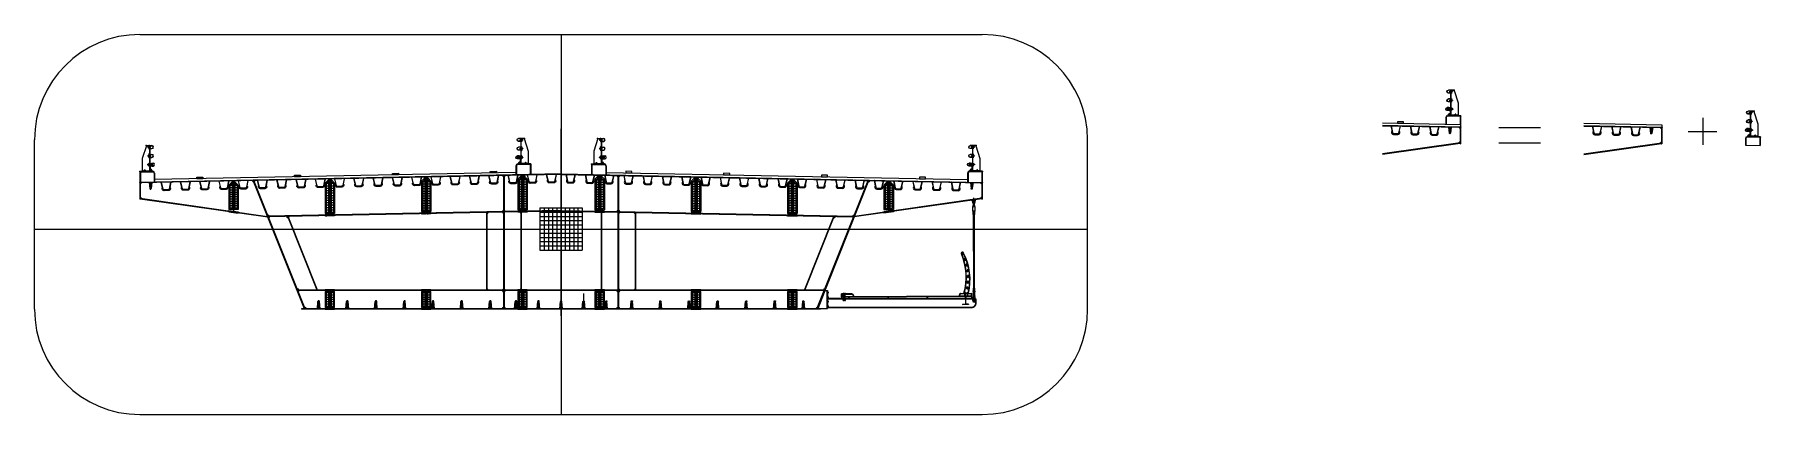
# Model space of a CAD drawing. Header units: metres. Extents: x 200921 to 201740, y 22869 to 23049.
import ezdxf

# ---------------------------------------------------------------- set-up
doc = ezdxf.new("R2010")
doc.units = ezdxf.units.M
doc.header["$LTSCALE"] = 500
for name, pattern in [('CENTER', [2, 1.25, -0.25, 0.25, -0.25]), ('CENTERX2', [101.6, 63.5, -12.7, 12.7, -12.7]), ('D_CENTER', [1.9, 1.5, -0.15, 0.1, -0.15])]:
    doc.linetypes.add(name, pattern=pattern)
for name, color, linetype in [('2', 3, 'Continuous'), ('CEN', 1, 'CENTERX2'), ('CS-CENT', 1, 'CENTER'), ('CS-DIML', 1, 'Continuous'), ('CS-LEAL', 1, 'Continuous'), ('CS-LIN3', 2, 'Continuous'), ('CS-STEL-MAJR', 3, 'Continuous'), ('CS-STLC', 4, 'Continuous'), ('DEFAULT', 7, 'Continuous'), ('DIM1', 1, 'Continuous'), ('DRAW', 2, 'Continuous'), ('F-SPLICE', 1, 'Continuous'), ('PATT11', 1, 'Continuous'), ('STEEL', 4, 'Continuous'), ('보도난간', 3, 'Continuous')]:
    doc.layers.add(name, color=color, linetype=linetype)

# ---------------------------------------------------------------- blocks, each defined once
blk = doc.blocks.new('U-RIB')
at = {"layer": 'DRAW', "color": 3}
for p, q in [((-152, 0), (-160, -2)), ((-152, 0), (-102, -221)), ((102, -221), (152, 0)), ((152, 0), (160, -2)), ((-160, -2), (-109, -227)), ((-70, -260), (70, -260)), ((-70, -280), (70, -280)), ((-63, -252), (63, -252)), ((109, -227), (160, -2))]:
    blk.add_line(p, q, dxfattribs=at)
for centre, radius, start, end in [((-70, -212), 68, 162.53679, 270), ((-116, -198), 20, 100.4697, 161.23173), ((-69, -220), 40, 190.07392, 269.55462), ((-63, -212), 40, 192.8619, 269.52549), ((63, -212), 40, 270.47451, 347.1381), ((70, -212), 68, 270, 17.46321), ((69, -220), 40, 270.44538, 349.92608), ((116, -198), 20, 18.76827, 79.5303)]:
    blk.add_arc(centre, radius, start, end, dxfattribs=at)
blk = doc.blocks.new('RIB-200X20P')
at = {"layer": 'CS-STEL-MAJR'}
for p, q in [((-45, 0), (-20, -202)), ((-10, 0), (-10, -200)), ((10, 0), (10, -200)), ((-10, -200), (10, -200)), ((45, 0), (20, -202))]:
    blk.add_line(p, q, dxfattribs=at)
blk.add_arc((0, -200), 20, 187.08165, 352.91835, dxfattribs=at)
blk = doc.blocks.new('부_방호울타리0.85')
at = {"layer": 'CS-LIN3'}
for p, q in [((145, 842), (10, 422)), ((135, 850), (135, 842)), ((135, 850), (235, 850)), ((135, 842), (227, 842)), ((196, 807), (196, 793)), ((198, 809), (267, 809)), ((198, 791), (267, 791)), ((209, 786), (209, 814)), ((224, 817), (212, 817)), ((224, 783), (212, 783)), ((224, 822), (227, 822)), ((224, 783), (224, 817)), ((224, 778), (227, 778)), ((227, 842), (227, 742)), ((227, 742), (252, 742)), ((235, 850), (235, 750)), ((235, 843), (235, 818)), ((235, 782), (235, 757)), ((235, 750), (260, 750)), ((239, 843), (239, 818)), ((239, 830), (249, 830)), ((239, 818), (249, 818)), ((239, 782), (249, 782)), ((239, 782), (239, 757)), ((239, 770), (249, 770)), ((242, 850), (330, 850)), ((242, 846), (330, 846)), ((242, 815), (250, 815)), ((242, 811), (250, 811)), ((242, 789), (250, 789)), ((242, 785), (250, 785)), ((242, 754), (330, 754)), ((242, 750), (330, 750)), ((250, 815), (250, 811)), ((250, 789), (250, 785)), ((252, 742), (252, 573)), ((255, 812), (255, 788)), ((260, 750), (260, 565)), ((267, 812), (267, 788)), ((0, 14), (350, 14)), ((0, 14), (0, 0)), ((0, 0), (350, 0)), ((10, 422), (10, 14)), ((64, 14), (122, 14)), ((70, 17), (120, 17)), ((70, 14), (70, 17)), ((75, 17), (75, 30)), ((78, 33), (112, 33)), ((84, 33), (84, 48)), ((87, 51), (103, 51)), ((106, 33), (106, 48)), ((115, 17), (115, 30)), ((120, 14), (120, 17)), ((186, 227), (186, 213)), ((188, 229), (238, 229)), ((188, 211), (238, 211)), ((196, 517), (196, 503)), ((198, 519), (267, 519)), ((198, 501), (267, 501)), ((209, 496), (209, 524)), ((209, 206), (209, 234)), ((224, 527), (212, 527)), ((224, 493), (212, 493)), ((224, 237), (212, 237)), ((224, 203), (212, 203)), ((224, 532), (227, 532)), ((224, 493), (224, 527)), ((224, 488), (227, 488)), ((224, 242), (227, 242)), ((224, 203), (224, 237)), ((224, 198), (227, 198)), ((227, 573), (227, 447)), ((252, 573), (227, 573)), ((252, 447), (227, 447)), ((227, 270), (227, 169)), ((227, 270), (252, 270)), ((227, 169), (252, 169)), ((235, 565), (235, 455)), ((260, 565), (235, 565)), ((235, 553), (235, 528)), ((235, 492), (235, 467)), ((260, 455), (235, 455)), ((235, 262), (235, 177)), ((235, 262), (260, 262)), ((235, 177), (260, 177)), ((238, 237), (250, 237)), ((238, 203), (238, 237)), ((238, 208), (238, 232)), ((238, 203), (250, 203)), ((239, 553), (239, 528)), ((239, 540), (249, 540)), ((239, 528), (249, 528)), ((239, 492), (249, 492)), ((239, 492), (239, 467)), ((239, 480), (249, 480)), ((242, 560), (330, 560)), ((242, 556), (330, 556)), ((242, 525), (250, 525)), ((242, 521), (250, 521)), ((242, 499), (250, 499)), ((242, 495), (250, 495)), ((242, 464), (330, 464)), ((242, 460), (330, 460)), ((250, 525), (250, 521)), ((250, 499), (250, 495)), ((252, 447), (252, 270)), ((252, 169), (252, 14)), ((253, 206), (253, 234)), ((255, 522), (255, 498)), ((260, 455), (260, 262)), ((260, 177), (260, 14)), ((260, 164), (266, 164)), ((267, 522), (267, 498)), ((274, 156), (274, 28)), ((274, 28), (332, 28)), ((276, 227), (276, 213)), ((278, 229), (342, 229)), ((278, 211), (342, 211)), ((280, 31), (330, 31)), ((280, 28), (280, 31)), ((285, 31), (285, 44)), ((288, 47), (322, 47)), ((289, 206), (289, 234)), ((304, 237), (292, 237)), ((304, 203), (292, 203)), ((294, 47), (294, 62)), ((297, 65), (313, 65)), ((304, 242), (307, 242)), ((304, 203), (304, 237)), ((304, 198), (307, 198)), ((310, 177), (310, 263)), ((314, 238), (314, 263)), ((314, 250), (324, 250)), ((314, 238), (324, 238)), ((314, 177), (314, 202)), ((314, 202), (324, 202)), ((314, 190), (324, 190)), ((316, 47), (316, 62)), ((317, 270), (370, 270)), ((317, 266), (370, 266)), ((317, 235), (327, 235)), ((317, 231), (327, 231)), ((317, 209), (327, 209)), ((317, 205), (327, 205)), ((317, 174), (370, 174)), ((317, 170), (370, 170)), ((325, 31), (325, 44)), ((327, 231), (327, 235)), ((327, 205), (327, 209)), ((330, 208), (330, 232)), ((330, 28), (330, 31)), ((340, 14), (340, 20)), ((342, 208), (342, 232)), ((350, 14), (350, 0))]:
    blk.add_line(p, q, dxfattribs=at)
for points in [[(224, 822), (224, 778)], [(224, 532), (224, 488)], [(224, 242), (224, 198)], [(304, 242), (304, 198)]]:
    blk.add_lwpolyline(points, dxfattribs=at)
for points in [[(267, 783), (279, 783, 0.414214), (282, 786), (282, 814, 0.414214), (279, 817), (267, 817)], [(235, 189), (235, 251, -0.414214), (241, 257), (304, 257, -0.414214), (310, 251), (310, 189, -0.414214), (304, 182), (241, 182, -0.414214)], [(238, 189), (238, 251, -0.414214), (241, 254), (304, 254, -0.414214), (307, 251), (307, 189, -0.414214), (304, 186), (241, 186, -0.414214)], [(267, 493), (279, 493, 0.414214), (282, 496), (282, 524, 0.414214), (279, 527), (267, 527)], [(342, 203), (354, 203, 0.414214), (357, 206), (357, 234, 0.414214), (354, 237), (342, 237)]]:
    blk.add_lwpolyline(points, format="xyb", close=True, dxfattribs=at)
for centre, radius, start, end in [((198, 807), 2, 90, 180), ((198, 793), 2, 180, 270), ((212, 814), 3, 90, 180), ((212, 786), 3, 180, 270), ((242, 843), 7, 90, 180), ((242, 818), 7, 180, 270), ((242, 782), 7, 90, 180), ((242, 757), 7, 180, 270), ((242, 843), 3, 90, 180), ((242, 818), 3, 180, 270), ((242, 782), 3, 90, 180), ((242, 757), 3, 180, 270), ((249, 812), 18, 0, 90), ((249, 812), 6, 0, 90), ((249, 788), 6, 270, 0), ((249, 788), 18, 270, 0), ((330, 800), 50, 270, 90), ((330, 800), 46, 270, 90), ((78, 30), 3, 90, 180), ((87, 48), 3, 90, 180), ((103, 48), 3, 0, 90), ((112, 30), 3, 0, 90), ((188, 227), 2, 90, 180), ((188, 213), 2, 180, 270), ((198, 517), 2, 90, 180), ((198, 503), 2, 180, 270), ((212, 524), 3, 90, 180), ((212, 496), 3, 180, 270), ((212, 234), 3, 90, 180), ((212, 206), 3, 180, 270), ((242, 553), 7, 90, 180), ((242, 528), 7, 180, 270), ((242, 492), 7, 90, 180), ((242, 467), 7, 180, 270), ((242, 553), 3, 90, 180), ((242, 528), 3, 180, 270), ((242, 492), 3, 90, 180), ((242, 467), 3, 180, 270), ((249, 522), 18, 0, 90), ((249, 522), 6, 0, 90), ((249, 498), 6, 270, 0), ((249, 498), 18, 270, 0), ((250, 234), 3, 0, 90), ((250, 206), 3, 270, 0), ((266, 156), 8, 0, 90), ((278, 227), 2, 90, 180), ((278, 213), 2, 180, 270), ((288, 44), 3, 90, 180), ((292, 234), 3, 90, 180), ((292, 206), 3, 180, 270), ((297, 62), 3, 90, 180), ((317, 263), 7, 90, 180), ((317, 238), 7, 180, 270), ((317, 202), 7, 90, 180), ((317, 177), 7, 180, 270), ((313, 62), 3, 0, 90), ((317, 263), 3, 90, 180), ((317, 238), 3, 180, 270), ((317, 202), 3, 90, 180), ((317, 177), 3, 180, 270), ((322, 44), 3, 0, 90), ((324, 232), 18, 0, 90), ((324, 232), 6, 0, 90), ((324, 208), 6, 270, 0), ((324, 208), 18, 270, 0), ((330, 510), 50, 270, 90), ((330, 510), 46, 270, 90), ((332, 20), 8, 0, 90), ((370, 220), 50, 270, 90), ((370, 220), 46, 270, 90)]:
    blk.add_arc(centre, radius, start, end, dxfattribs=at)
for p in [(135, 850), (235, 850), (235, 850), (235, 560), (235, 560)]:
    blk.add_point(p, dxfattribs=at)
blk = doc.blocks.new('RIB-240X24P')
at = {"layer": 'CS-STEL-MAJR'}
for p, q in [((-45, 0), (-25, 242)), ((-12, 0), (-12, 240)), ((-12, 240), (12, 240)), ((12, 0), (12, 240)), ((45, 0), (25, 242))]:
    blk.add_line(p, q, dxfattribs=at)
blk.add_arc((0, 240), 25, 4.74327, 175.25673, dxfattribs=at)
blk = doc.blocks.new('wetwerert')
at = {"layer": 'CS-LIN3'}
for p, q in [((96995, -7058), (97118, -6981)), ((96995, -7058), (97000, -7066)), ((97121, -7000), (97010, -7069)), ((97018, -7064), (97071, -7103)), ((97114, -7005), (97124, -7070)), ((97118, -6981), (97123, -6990))]:
    blk.add_line(p, q, dxfattribs=at)
for radius in [32.5, 15]:
    blk.add_circle((97089, -7073), radius, dxfattribs=at)
for centre, radius, start, end in [((97006, -7062), 7.5, 211.79891, 301.79891), ((97089, -7073), 35, 239.15133, 4.44649), ((97117, -6994), 7.5, 301.79891, 31.79891)]:
    blk.add_arc(centre, radius, start, end, dxfattribs=at)
blk = doc.blocks.new('SDFSDFDSF')
at = {"color": 0}
for p, q in [((33652, 10113), (33670, 10113)), ((33652, 10104), (33652, 10113)), ((33652, 10106), (33670, 10106)), ((33654, 10106), (33654, 10113)), ((33654, 10000), (33654, 10084)), ((33654, 10000), (33654, 9999)), ((33654, 9999), (33660, 9999)), ((33660, 9999), (33660, 10021)), ((33660, 10021), (33661, 10021)), ((33661, 9999), (33661, 10021)), ((33661, 9999), (33668, 9999)), ((33667, 10106), (33667, 10113)), ((33667, 10000), (33667, 10084)), ((33667, 10000), (33668, 9999)), ((33670, 10104), (33670, 10113))]:
    blk.add_line(p, q, dxfattribs=at)
blk = doc.blocks.new('center_grid')
at = {"layer": '2'}
for p, q in [((15762.72, 24340.44), (15762.72, 24320.44)), ((15762.72, 24340.44), (15782.72, 24340.44)), ((15764.72, 24340.44), (15764.72, 24320.44)), ((15766.72, 24340.44), (15766.72, 24320.44)), ((15768.72, 24340.44), (15768.72, 24320.44)), ((15770.72, 24340.44), (15770.72, 24320.44)), ((15774.72, 24340.44), (15774.72, 24320.44)), ((15776.72, 24340.44), (15776.72, 24320.44)), ((15778.72, 24340.44), (15778.72, 24320.44)), ((15780.72, 24340.44), (15780.72, 24320.44)), ((15782.72, 24340.44), (15782.72, 24320.44)), ((15762.72, 24338.44), (15782.72, 24338.44)), ((15762.72, 24336.44), (15782.72, 24336.44)), ((15762.72, 24334.44), (15782.72, 24334.44)), ((15762.72, 24332.44), (15782.72, 24332.44)), ((15762.72, 24328.44), (15782.72, 24328.44)), ((15762.72, 24326.44), (15782.72, 24326.44)), ((15762.72, 24324.44), (15782.72, 24324.44)), ((15762.72, 24322.44), (15782.72, 24322.44)), ((15762.72, 24320.44), (15782.72, 24320.44))]:
    blk.add_line(p, q, dxfattribs=at)
at = {"layer": '2', "color": 1}
for p, q in [((15772.72, 24340.44), (15772.72, 24320.44)), ((15762.72, 24330.44), (15782.72, 24330.44))]:
    blk.add_line(p, q, dxfattribs=at)

msp = doc.modelspace()

# ---------------------------------------------------------------- linework, layer by layer
for p, q in [((200970.68, 23048.93), (201370.39, 23048.93)), ((201597.31, 23006.27), (201597.31, 23004.92)), ((201692.87, 23006.12), (201692.87, 23004.78)), ((201712.32, 23009.37), (201712.32, 22996.54)), ((200920.68, 22918.64), (200920.68, 22998.93)), ((201420.39, 22918.64), (201420.39, 22998.93)), ((201615.56, 23004.88), (201635.29, 23004.88)), ((201615.56, 22997.47), (201635.29, 22997.47)), ((201705.41, 23002.95), (201718.99, 23002.95)), ((201732.51, 22996.45), (201739.51, 22996.31)), ((201366.38, 22969.64), (201366.38, 22971.47)), ((201361.69, 22926.13), (201363.84, 22926.13)), ((201361.92, 22926.42), (201363.76, 22926.42)), ((201366.49, 22922.56), (201366.49, 22921.7)), ((200970.68, 22868.64), (201370.39, 22868.64))]:
    msp.add_line(p, q)
at = {"color": 3}
for p, q in [((201590.31, 23009.55), (201590.31, 23006.41)), ((201590.54, 23009.55), (201590.54, 23006.4)), ((201732.51, 22999.59), (201732.51, 22996.45)), ((201732.74, 22999.59), (201732.74, 22996.45)), ((200977.45, 22983.22), (200977.45, 22978.93)), ((200977.68, 22983.22), (200977.68, 22978.93)), ((201149.11, 22986.64), (201149.11, 22982.36)), ((201149.34, 22986.64), (201149.34, 22982.36)), ((201191.74, 22986.64), (201191.74, 22982.36)), ((201191.96, 22986.64), (201191.96, 22982.36)), ((201363.39, 22983.22), (201363.39, 22978.93)), ((201363.62, 22983.22), (201363.62, 22978.93))]:
    msp.add_line(p, q, dxfattribs=at)
at = {"color": 1, "linetype": 'CENTERX2'}
for p, q in [((201360.25, 22945.2), (201361.71, 22945.2)), ((201360.98, 22945.93), (201360.98, 22944.47)), ((201361.41, 22942.27), (201362.87, 22942.27)), ((201362.14, 22943), (201362.14, 22941.54)), ((201362.17, 22939.56), (201363.62, 22939.56)), ((201362.9, 22940.29), (201362.9, 22938.83)), ((201362.65, 22936.84), (201364.11, 22936.84)), ((201362.84, 22931.42), (201364.3, 22931.42)), ((201362.87, 22934.13), (201364.33, 22934.13)), ((201363.38, 22937.57), (201363.38, 22936.12)), ((201363.57, 22932.14), (201363.57, 22930.69)), ((201363.6, 22934.86), (201363.6, 22933.4)), ((201362.55, 22928.7), (201364.01, 22928.7)), ((201363.28, 22929.43), (201363.28, 22927.97))]:
    msp.add_line(p, q, dxfattribs=at)
for centre, radius, start, end in [((200970.68, 22998.93), 50, 90, 180), ((201370.39, 22998.93), 50, 0, 90), ((201189.66, 22964.78), 0.5, 270, 358.85424), ((200970.68, 22918.64), 50, 180, 270), ((201370.39, 22918.64), 50, 270, 0)]:
    msp.add_arc(centre, radius, start, end)
at = {"color": 3}
for centre, radius, start, end in [((201591.17, 23009.55), 0.857, 90, 180), ((201591.17, 23009.55), 0.629, 90, 180), ((201733.37, 22999.59), 0.857, 90, 180), ((201733.37, 22999.59), 0.629, 90, 180), ((200976.82, 22983.22), 0.857, 0, 90), ((200976.82, 22983.22), 0.629, 0, 90), ((201149.96, 22986.64), 0.857, 90, 180), ((201149.96, 22986.64), 0.629, 90, 180), ((201191.11, 22986.64), 0.857, 0, 90), ((201191.11, 22986.64), 0.629, 0, 90), ((201364.25, 22983.22), 0.857, 90, 180), ((201364.25, 22983.22), 0.629, 90, 180)]:
    msp.add_arc(centre, radius, start, end, dxfattribs=at)
at = {"layer": 'CEN', "color": 1, "linetype": 'D_CENTER'}
msp.add_line((201170.54, 23048.93), (201170.54, 22868.64), dxfattribs=at)
at = {"layer": 'CS-CENT'}
msp.add_line((201170.54, 22915.42), (201170.54, 23004.22), dxfattribs=at)
at = {"layer": 'CS-DIML'}
msp.add_line((201181.25, 22926), (201181.25, 22918.86), dxfattribs=at)
at = {"layer": 'CS-LEAL'}
msp.add_line((200920.68, 22956.65), (201420.39, 22956.65), dxfattribs=at)
at = {"layer": 'CS-LIN3'}
for p, q in [((201560.36, 23007), (201597.31, 23006.27)), ((201655.91, 23006.86), (201692.87, 23006.12)), ((201149.11, 22983.5), (200977.68, 22980.07)), ((201191.96, 22983.5), (201363.39, 22980.07)), ((201365.82, 22969.5), (201365.82, 22969.56)), ((201365.82, 22969.5), (201366, 22968.34)), ((201365.93, 22967.31), (201365.95, 22967.32)), ((201365.94, 22965.17), (201365.93, 22967.31)), ((201365.93, 22967.31), (201366.83, 22967.31)), ((201365.94, 22965.17), (201365.94, 22965.33)), ((201365.95, 22965.16), (201365.94, 22965.17)), ((201365.95, 22965.16), (201365.94, 22965.17)), ((201366.83, 22965.17), (201365.94, 22965.17)), ((201366.82, 22967.32), (201365.95, 22967.32)), ((201365.95, 22965.16), (201366.82, 22965.16)), ((201366, 22968.34), (201366, 22967.79)), ((201366.76, 22968.34), (201366, 22968.34)), ((201366.76, 22967.79), (201366, 22967.79)), ((201366.02, 22964.99), (201366.02, 22965.16)), ((201366.02, 22964.99), (201366.03, 22964.98)), ((201366.03, 22965.16), (201366.03, 22964.98)), ((201366.03, 22964.98), (201366.15, 22964.98)), ((201366.12, 22967.49), (201366.04, 22967.49)), ((201366.04, 22967.32), (201366.07, 22967.45)), ((201366.04, 22967.32), (201366.04, 22967.34)), ((201366.04, 22964.98), (201366.15, 22964.98)), ((201366.05, 22963.55), (201366.04, 22964.98)), ((201366.04, 22964.98), (201366.74, 22964.98)), ((201366.07, 22967.45), (201366.1, 22967.57)), ((201366.08, 22964.74), (201366.08, 22963.55)), ((201366.08, 22964.74), (201366.7, 22964.74)), ((201366.1, 22967.64), (201366.1, 22967.79)), ((201366.11, 22967.63), (201366.1, 22967.64)), ((201366.66, 22967.64), (201366.1, 22967.64)), ((201366.1, 22967.57), (201366.11, 22967.58)), ((201366.66, 22967.57), (201366.1, 22967.57)), ((201366.11, 22967.79), (201366.12, 22967.63)), ((201366.12, 22967.59), (201366.12, 22967.62)), ((201366.22, 22967.49), (201366.14, 22967.49)), ((201366.34, 22967.49), (201366.42, 22967.49)), ((201366.54, 22967.49), (201366.62, 22967.49)), ((201366.64, 22967.79), (201366.64, 22967.63)), ((201366.64, 22967.62), (201366.64, 22967.59)), ((201366.66, 22967.64), (201366.65, 22967.64)), ((201366.65, 22967.58), (201366.66, 22967.57)), ((201366.65, 22967.49), (201366.73, 22967.49)), ((201366.66, 22967.79), (201366.66, 22967.64)), ((201366.66, 22967.57), (201366.7, 22967.42)), ((201366.7, 22967.42), (201366.73, 22967.32)), ((201366.7, 22964.74), (201366.7, 22963.55)), ((201366.72, 22967.32), (201366.72, 22967.34)), ((201366.73, 22964.98), (201366.74, 22963.55)), ((201366.74, 22965.16), (201366.75, 22964.98)), ((201366.75, 22964.99), (201366.74, 22964.98)), ((201366.75, 22964.99), (201366.75, 22965.16)), ((201366.76, 22968.34), (201366.93, 22969.5)), ((201366.76, 22967.79), (201366.76, 22968.34)), ((201366.82, 22967.32), (201366.83, 22967.31)), ((201366.83, 22965.17), (201366.82, 22965.16)), ((201366.83, 22965.17), (201366.82, 22965.16)), ((201366.83, 22967.31), (201366.83, 22965.17)), ((201366.83, 22965.17), (201366.83, 22965.33)), ((201366.93, 22969.55), (201366.93, 22969.49)), ((201366.74, 22963.55), (201366.05, 22963.55)), ((201366.08, 22963.97), (201366.08, 22963.55)), ((201366.08, 22963.55), (201366.16, 22928.64)), ((201366.78, 22928.64), (201366.7, 22963.56)), ((201296.95, 22926.86), (201296.95, 22926.12)), ((201296.95, 22926.86), (201296.98, 22926.86)), ((201296.95, 22926.12), (201296.98, 22926.12)), ((201296.95, 22924.72), (201296.95, 22923.98)), ((201296.95, 22924.72), (201296.98, 22924.72)), ((201296.95, 22923.98), (201296.98, 22923.98)), ((201296.98, 22926.12), (201296.98, 22926.86)), ((201296.98, 22926.79), (201297.18, 22926.79)), ((201296.98, 22926.19), (201297.18, 22926.19)), ((201296.98, 22923.98), (201296.98, 22924.72)), ((201296.98, 22924.64), (201297.18, 22924.64)), ((201296.98, 22924.05), (201297.18, 22924.05)), ((201297.19, 22926.64), (201297.02, 22926.64)), ((201297.19, 22926.34), (201297.02, 22926.34)), ((201297.19, 22924.5), (201297.02, 22924.5)), ((201297.19, 22924.19), (201297.02, 22924.19)), ((201297.23, 22926.24), (201297.23, 22926.74)), ((201297.23, 22926.67), (201297.45, 22926.67)), ((201297.23, 22926.31), (201297.45, 22926.31)), ((201297.23, 22924.09), (201297.23, 22924.6)), ((201297.23, 22924.53), (201297.45, 22924.53)), ((201297.23, 22924.17), (201297.45, 22924.17)), ((201297.5, 22926.36), (201297.5, 22926.62)), ((201297.5, 22924.21), (201297.5, 22924.48)), ((201365.27, 22924.71), (201303.56, 22924.4)), ((201365.27, 22924.66), (201303.56, 22924.34)), ((201303.56, 22924.4), (201303.57, 22923.33)), ((201365.28, 22923.7), (201303.57, 22923.39)), ((201365.28, 22923.64), (201303.57, 22923.33)), ((201304.72, 22926.12), (201304.41, 22926.12)), ((201304.44, 22926.17), (201304.68, 22926.17)), ((201304.46, 22926.12), (201304.46, 22926.18)), ((201304.46, 22926.11), (201304.46, 22925.93)), ((201304.48, 22923.1), (201304.46, 22925.98)), ((201304.46, 22925.79), (201304.66, 22925.79)), ((201304.54, 22923.11), (201304.53, 22925.98)), ((201304.68, 22923.11), (201304.66, 22925.98)), ((201304.67, 22926.12), (201304.67, 22926.18)), ((201304.67, 22926.11), (201304.67, 22925.93)), ((201305.1, 22926.13), (201305.41, 22926.13)), ((201305.37, 22926.17), (201305.13, 22926.17)), ((201305.15, 22926.13), (201305.15, 22926.19)), ((201305.15, 22926.11), (201305.15, 22925.94)), ((201305.17, 22923.11), (201305.15, 22925.98)), ((201305.35, 22925.79), (201305.15, 22925.79)), ((201305.3, 22923.11), (201305.29, 22925.98)), ((201305.37, 22923.11), (201305.35, 22925.98)), ((201305.36, 22926.13), (201305.36, 22926.19)), ((201305.36, 22926.11), (201305.36, 22925.94)), ((201306.62, 22923.55), (201306.62, 22923.63)), ((201306.62, 22923.63), (201307.55, 22923.63)), ((201306.62, 22923.55), (201307.55, 22923.55)), ((201306.84, 22923.84), (201306.85, 22923.63)), ((201306.89, 22923.86), (201307.28, 22923.86)), ((201306.93, 22923.63), (201306.93, 22923.84)), ((201306.95, 22924.23), (201306.94, 22924.19)), ((201307.22, 22924.22), (201306.94, 22924.19)), ((201306.94, 22924.19), (201306.95, 22924.14)), ((201307.22, 22924.14), (201306.94, 22924.1)), ((201306.95, 22924.14), (201306.94, 22924.1)), ((201306.94, 22924.1), (201306.95, 22924.06)), ((201306.95, 22924.06), (201306.94, 22924.02)), ((201307.22, 22924.06), (201306.94, 22924.02)), ((201306.94, 22924.02), (201306.95, 22923.98)), ((201306.95, 22923.98), (201306.94, 22923.94)), ((201307.22, 22923.98), (201306.94, 22923.94)), ((201306.94, 22923.94), (201306.95, 22923.9)), ((201306.95, 22923.9), (201306.94, 22923.86)), ((201306.95, 22923.55), (201306.94, 22923.52)), ((201307.18, 22923.55), (201306.94, 22923.52)), ((201306.94, 22923.52), (201306.95, 22923.49)), ((201306.95, 22924.23), (201307.22, 22924.23)), ((201307.21, 22924.18), (201306.95, 22924.14)), ((201307.21, 22924.1), (201306.95, 22924.06)), ((201307.21, 22924.01), (201306.95, 22923.98)), ((201307.21, 22923.93), (201306.95, 22923.9)), ((201307.22, 22923.89), (201306.97, 22923.86)), ((201307.22, 22923.52), (201307.05, 22923.49)), ((201307.08, 22923.84), (201307.08, 22923.63)), ((201307.22, 22924.22), (201307.21, 22924.18)), ((201307.21, 22924.18), (201307.22, 22924.14)), ((201307.22, 22924.14), (201307.21, 22924.1)), ((201307.21, 22924.1), (201307.22, 22924.06)), ((201307.22, 22924.06), (201307.21, 22924.01)), ((201307.21, 22924.01), (201307.22, 22923.98)), ((201307.22, 22923.98), (201307.21, 22923.93)), ((201307.21, 22923.93), (201307.22, 22923.89)), ((201307.22, 22924.23), (201307.22, 22924.22)), ((201307.22, 22923.89), (201307.22, 22923.86)), ((201307.22, 22923.55), (201307.22, 22923.52)), ((201307.22, 22923.52), (201307.22, 22923.5)), ((201307.24, 22923.63), (201307.24, 22923.84)), ((201307.32, 22923.84), (201307.32, 22923.63)), ((201307.55, 22923.55), (201307.55, 22923.63)), ((201325.19, 22923.57), (201326.12, 22923.58)), ((201325.19, 22923.5), (201325.19, 22923.57)), ((201325.19, 22923.5), (201326.12, 22923.5)), ((201325.42, 22923.79), (201325.42, 22923.57)), ((201325.46, 22923.81), (201325.85, 22923.81)), ((201325.5, 22923.57), (201325.5, 22923.79)), ((201325.79, 22924.17), (201325.51, 22924.13)), ((201325.52, 22924.17), (201325.51, 22924.13)), ((201325.51, 22924.13), (201325.52, 22924.09)), ((201325.52, 22924.09), (201325.51, 22924.05)), ((201325.79, 22924.08), (201325.51, 22924.05)), ((201325.51, 22924.05), (201325.52, 22924.01)), ((201325.52, 22924.01), (201325.51, 22923.97)), ((201325.79, 22924), (201325.51, 22923.97)), ((201325.51, 22923.97), (201325.52, 22923.93)), ((201325.52, 22923.93), (201325.51, 22923.88)), ((201325.8, 22923.92), (201325.51, 22923.88)), ((201325.51, 22923.88), (201325.52, 22923.84)), ((201325.52, 22923.84), (201325.51, 22923.81)), ((201325.52, 22923.5), (201325.51, 22923.47)), ((201325.75, 22923.5), (201325.51, 22923.47)), ((201325.51, 22923.47), (201325.52, 22923.44)), ((201325.52, 22924.17), (201325.79, 22924.18)), ((201325.78, 22924.12), (201325.52, 22924.09)), ((201325.78, 22924.04), (201325.52, 22924.01)), ((201325.78, 22923.96), (201325.52, 22923.93)), ((201325.79, 22923.88), (201325.52, 22923.84)), ((201325.8, 22923.84), (201325.54, 22923.81)), ((201325.79, 22923.46), (201325.62, 22923.44)), ((201325.65, 22923.79), (201325.66, 22923.58)), ((201325.79, 22924.17), (201325.78, 22924.12)), ((201325.78, 22924.12), (201325.79, 22924.08)), ((201325.79, 22924.08), (201325.78, 22924.04)), ((201325.78, 22924.04), (201325.79, 22924)), ((201325.79, 22924), (201325.78, 22923.96)), ((201325.78, 22923.96), (201325.8, 22923.92)), ((201325.79, 22924.18), (201325.79, 22924.17)), ((201325.8, 22923.92), (201325.79, 22923.88)), ((201325.79, 22923.88), (201325.8, 22923.84)), ((201325.8, 22923.84), (201325.79, 22923.81)), ((201325.8, 22923.5), (201325.79, 22923.46)), ((201325.79, 22923.46), (201325.79, 22923.44)), ((201325.81, 22923.58), (201325.81, 22923.79)), ((201325.89, 22923.79), (201325.89, 22923.58)), ((201326.12, 22923.5), (201326.12, 22923.58)), ((201343.76, 22923.59), (201343.76, 22923.67)), ((201343.76, 22923.67), (201344.69, 22923.67)), ((201343.76, 22923.59), (201344.7, 22923.6)), ((201343.99, 22923.88), (201343.99, 22923.67)), ((201344.03, 22923.9), (201344.42, 22923.9)), ((201344.07, 22923.67), (201344.07, 22923.88)), ((201344.37, 22924.27), (201344.08, 22924.23)), ((201344.09, 22924.27), (201344.08, 22924.23)), ((201344.08, 22924.23), (201344.09, 22924.19)), ((201344.09, 22924.19), (201344.08, 22924.14)), ((201344.37, 22924.18), (201344.08, 22924.14)), ((201344.08, 22924.14), (201344.09, 22924.11)), ((201344.09, 22924.11), (201344.08, 22924.06)), ((201344.37, 22924.1), (201344.08, 22924.06)), ((201344.08, 22924.06), (201344.09, 22924.02)), ((201344.09, 22924.02), (201344.08, 22923.98)), ((201344.37, 22924.02), (201344.08, 22923.98)), ((201344.08, 22923.98), (201344.09, 22923.94)), ((201344.09, 22923.94), (201344.08, 22923.9)), ((201344.09, 22924.27), (201344.36, 22924.27)), ((201344.36, 22924.22), (201344.09, 22924.19)), ((201344.36, 22924.14), (201344.09, 22924.11)), ((201344.36, 22924.06), (201344.09, 22924.02)), ((201344.36, 22923.98), (201344.09, 22923.94)), ((201344.32, 22923.6), (201344.09, 22923.56)), ((201344.09, 22923.59), (201344.09, 22923.56)), ((201344.09, 22923.56), (201344.09, 22923.54)), ((201344.37, 22923.94), (201344.11, 22923.9)), ((201344.36, 22923.56), (201344.19, 22923.54)), ((201344.23, 22923.89), (201344.23, 22923.67)), ((201344.36, 22924.27), (201344.37, 22924.27)), ((201344.37, 22924.27), (201344.36, 22924.22)), ((201344.36, 22924.22), (201344.37, 22924.18)), ((201344.37, 22924.18), (201344.36, 22924.14)), ((201344.36, 22924.14), (201344.37, 22924.1)), ((201344.37, 22924.1), (201344.36, 22924.06)), ((201344.36, 22924.06), (201344.37, 22924.02)), ((201344.37, 22924.02), (201344.36, 22923.98)), ((201344.36, 22923.98), (201344.37, 22923.94)), ((201344.37, 22923.94), (201344.36, 22923.9)), ((201344.37, 22923.6), (201344.36, 22923.56)), ((201344.36, 22923.56), (201344.36, 22923.54)), ((201344.38, 22923.67), (201344.38, 22923.89)), ((201344.46, 22923.89), (201344.46, 22923.67)), ((201344.7, 22923.6), (201344.69, 22923.67)), ((201361.95, 22923.68), (201361.95, 22923.76)), ((201361.95, 22923.76), (201362.89, 22923.76)), ((201361.95, 22923.68), (201362.89, 22923.68)), ((201362.18, 22923.97), (201362.18, 22923.76)), ((201362.22, 22923.99), (201362.62, 22923.99)), ((201362.27, 22923.76), (201362.27, 22923.97)), ((201362.29, 22924.36), (201362.28, 22924.31)), ((201362.56, 22924.35), (201362.28, 22924.31)), ((201362.28, 22924.31), (201362.29, 22924.27)), ((201362.56, 22924.27), (201362.28, 22924.23)), ((201362.29, 22924.27), (201362.28, 22924.23)), ((201362.28, 22924.23), (201362.29, 22924.19)), ((201362.29, 22924.19), (201362.28, 22924.15)), ((201362.56, 22924.19), (201362.28, 22924.15)), ((201362.28, 22924.15), (201362.29, 22924.11)), ((201362.29, 22924.11), (201362.28, 22924.07)), ((201362.56, 22924.1), (201362.28, 22924.07)), ((201362.28, 22924.07), (201362.29, 22924.03)), ((201362.29, 22924.03), (201362.28, 22923.99)), ((201362.29, 22923.68), (201362.28, 22923.65)), ((201362.52, 22923.68), (201362.28, 22923.65)), ((201362.28, 22923.65), (201362.29, 22923.62)), ((201362.29, 22924.36), (201362.56, 22924.36)), ((201362.55, 22924.31), (201362.29, 22924.27)), ((201362.55, 22924.23), (201362.29, 22924.19)), ((201362.55, 22924.14), (201362.29, 22924.11)), ((201362.55, 22924.06), (201362.29, 22924.03)), ((201362.56, 22924.02), (201362.31, 22923.99)), ((201362.55, 22923.65), (201362.39, 22923.62)), ((201362.42, 22923.97), (201362.42, 22923.76)), ((201362.56, 22924.35), (201362.55, 22924.31)), ((201362.55, 22924.31), (201362.56, 22924.27)), ((201362.56, 22924.27), (201362.55, 22924.23)), ((201362.55, 22924.23), (201362.56, 22924.19)), ((201362.56, 22924.19), (201362.55, 22924.14)), ((201362.55, 22924.14), (201362.56, 22924.1)), ((201362.56, 22924.1), (201362.55, 22924.06)), ((201362.55, 22924.06), (201362.56, 22924.02)), ((201362.56, 22924.02), (201362.55, 22923.99)), ((201362.56, 22923.68), (201362.55, 22923.65)), ((201362.55, 22923.65), (201362.56, 22923.62)), ((201362.56, 22924.36), (201362.56, 22924.35)), ((201362.58, 22923.76), (201362.57, 22923.97)), ((201362.66, 22923.97), (201362.66, 22923.76)), ((201362.89, 22923.68), (201362.89, 22923.76)), ((201365.27, 22924.71), (201365.28, 22923.63)), ((201365.94, 22922.7), (201366.11, 22923.85)), ((201366.05, 22927.04), (201366.04, 22927.03)), ((201366.05, 22927.04), (201366.04, 22927.03)), ((201366.04, 22927.03), (201366.04, 22926.86)), ((201366.04, 22927.03), (201366.04, 22924.88)), ((201366.93, 22927.03), (201366.04, 22927.03)), ((201366.04, 22924.88), (201366.93, 22924.89)), ((201366.04, 22924.88), (201366.05, 22924.87)), ((201366.05, 22927.04), (201366.92, 22927.04)), ((201366.92, 22924.88), (201366.05, 22924.87)), ((201366.11, 22923.85), (201366.11, 22924.41)), ((201366.87, 22924.41), (201366.11, 22924.41)), ((201366.87, 22923.86), (201366.11, 22923.85)), ((201366.12, 22927.21), (201366.13, 22927.22)), ((201366.12, 22927.04), (201366.12, 22927.22)), ((201366.12, 22927.21), (201366.12, 22927.04)), ((201366.13, 22928.64), (201366.14, 22927.22)), ((201366.82, 22928.64), (201366.13, 22928.64)), ((201366.13, 22927.22), (201366.25, 22927.22)), ((201366.14, 22927.22), (201366.25, 22927.22)), ((201366.14, 22927.22), (201366.84, 22927.22)), ((201366.14, 22924.87), (201366.18, 22924.75)), ((201366.15, 22924.87), (201366.15, 22924.86)), ((201366.23, 22924.71), (201366.15, 22924.71)), ((201366.17, 22927.45), (201366.17, 22928.64)), ((201366.17, 22927.45), (201366.79, 22927.45)), ((201366.18, 22924.75), (201366.21, 22924.62)), ((201366.21, 22924.62), (201366.22, 22924.62)), ((201366.76, 22924.62), (201366.21, 22924.62)), ((201366.22, 22924.56), (201366.21, 22924.55)), ((201366.76, 22924.56), (201366.21, 22924.55)), ((201366.21, 22924.55), (201366.21, 22924.41)), ((201366.22, 22924.41), (201366.22, 22924.57)), ((201366.23, 22924.6), (201366.23, 22924.57)), ((201366.33, 22924.71), (201366.25, 22924.71)), ((201366.45, 22924.71), (201366.53, 22924.71)), ((201366.65, 22924.71), (201366.73, 22924.71)), ((201366.75, 22924.57), (201366.75, 22924.61)), ((201366.75, 22924.41), (201366.75, 22924.57)), ((201366.76, 22924.62), (201366.81, 22924.78)), ((201366.76, 22924.71), (201366.84, 22924.71)), ((201366.76, 22924.62), (201366.76, 22924.62)), ((201366.76, 22924.56), (201366.76, 22924.56)), ((201366.77, 22924.41), (201366.76, 22924.56)), ((201366.79, 22927.45), (201366.79, 22928.64)), ((201366.81, 22924.78), (201366.83, 22924.88)), ((201366.83, 22927.22), (201366.82, 22928.64)), ((201366.83, 22924.88), (201366.83, 22924.86)), ((201366.85, 22927.21), (201366.84, 22927.22)), ((201366.84, 22927.04), (201366.84, 22927.22)), ((201366.85, 22927.21), (201366.85, 22927.04)), ((201366.87, 22924.41), (201366.87, 22923.86)), ((201366.87, 22923.86), (201367.04, 22922.7)), ((201366.93, 22927.03), (201366.92, 22927.04)), ((201366.93, 22927.03), (201366.92, 22927.04)), ((201366.92, 22924.88), (201366.93, 22924.89)), ((201366.93, 22927.03), (201366.93, 22926.87)), ((201366.93, 22924.89), (201366.93, 22927.03)), ((201296.95, 22922.58), (201296.95, 22921.83)), ((201296.95, 22922.58), (201296.98, 22922.58)), ((201296.95, 22921.83), (201296.98, 22921.83)), ((201296.95, 22920.43), (201296.95, 22919.69)), ((201296.95, 22920.43), (201296.98, 22920.43)), ((201296.95, 22919.69), (201296.98, 22919.69)), ((201296.98, 22921.83), (201296.98, 22922.58)), ((201296.98, 22922.5), (201297.18, 22922.5)), ((201296.98, 22921.91), (201297.18, 22921.91)), ((201296.98, 22919.69), (201296.98, 22920.43)), ((201296.98, 22920.36), (201297.18, 22920.36)), ((201296.98, 22919.76), (201297.18, 22919.76)), ((201297.19, 22922.36), (201297.02, 22922.36)), ((201297.19, 22922.05), (201297.02, 22922.05)), ((201297.19, 22920.22), (201297.02, 22920.22)), ((201297.19, 22919.91), (201297.02, 22919.91)), ((201297.23, 22921.95), (201297.23, 22922.46)), ((201297.23, 22922.38), (201297.45, 22922.38)), ((201297.23, 22922.03), (201297.45, 22922.03)), ((201297.23, 22919.81), (201297.23, 22920.31)), ((201297.23, 22920.24), (201297.45, 22920.24)), ((201297.23, 22919.88), (201297.45, 22919.88)), ((201297.5, 22922.07), (201297.5, 22922.34)), ((201297.5, 22919.93), (201297.5, 22920.2)), ((201304.37, 22923.1), (201304.78, 22923.11)), ((201304.37, 22922.93), (201304.37, 22923.1)), ((201304.37, 22922.93), (201304.79, 22922.93)), ((201304.73, 22922.74), (201304.42, 22922.74)), ((201304.46, 22922.7), (201304.7, 22922.7)), ((201304.47, 22922.93), (201304.47, 22923.1)), ((201304.47, 22922.76), (201304.47, 22922.93)), ((201304.48, 22922.74), (201304.48, 22922.68)), ((201304.68, 22922.93), (201304.68, 22923.11)), ((201304.68, 22922.76), (201304.68, 22922.93)), ((201304.68, 22922.74), (201304.68, 22922.68)), ((201304.78, 22923.11), (201304.79, 22922.93)), ((201305.48, 22923.11), (201305.06, 22923.11)), ((201305.06, 22923.11), (201305.06, 22922.93)), ((201305.48, 22922.94), (201305.06, 22922.93)), ((201305.11, 22922.74), (201305.43, 22922.75)), ((201305.39, 22922.7), (201305.15, 22922.7)), ((201305.17, 22922.93), (201305.16, 22923.11)), ((201305.17, 22922.76), (201305.17, 22922.93)), ((201305.17, 22922.74), (201305.17, 22922.68)), ((201305.37, 22922.94), (201305.37, 22923.11)), ((201305.37, 22922.76), (201305.37, 22922.94)), ((201305.37, 22922.75), (201305.37, 22922.69)), ((201305.48, 22922.94), (201305.48, 22923.11)), ((201365.95, 22922.71), (201365.94, 22922.66)), ((201367.06, 22922.63), (201367.05, 22922.69))]:
    msp.add_line(p, q, dxfattribs=at)
at = {"layer": 'CS-LIN3', "ltscale": 0.05}
for p, q in [((201060.82, 22980.59), (201060.82, 22962.96)), ((201105.68, 22980.74), (201104.29, 22979.34)), ((201107.39, 22980.74), (201105.68, 22980.74)), ((201106.61, 22980.81), (201106.46, 22980.81)), ((201106.54, 22981.51), (201106.54, 22963.88)), ((201107.39, 22980.74), (201108.79, 22979.34)), ((201151.39, 22981.65), (201150, 22980.26)), ((201153.11, 22981.65), (201151.39, 22981.65)), ((201152.32, 22981.72), (201152.18, 22981.72)), ((201152.25, 22982.42), (201152.25, 22964.79)), ((201153.11, 22981.65), (201154.5, 22980.26)), ((201187.96, 22981.65), (201186.57, 22980.26)), ((201187.96, 22981.65), (201189.68, 22981.65)), ((201188.75, 22981.72), (201188.89, 22981.72)), ((201188.82, 22982.42), (201188.82, 22964.79)), ((201189.68, 22981.65), (201191.07, 22980.26)), ((201233.68, 22980.74), (201232.29, 22979.34)), ((201233.68, 22980.74), (201235.39, 22980.74)), ((201234.46, 22980.81), (201234.61, 22980.81)), ((201234.54, 22981.51), (201234.54, 22963.88)), ((201235.39, 22980.74), (201236.79, 22979.34)), ((201280.25, 22980.59), (201280.25, 22962.96)), ((201014.25, 22978.91), (201012.86, 22977.51)), ((201012.86, 22977.51), (201012.86, 22965.98)), ((201015.96, 22978.91), (201014.25, 22978.91)), ((201015.18, 22978.98), (201015.04, 22978.98)), ((201015.11, 22979.68), (201015.11, 22964.68)), ((201015.96, 22978.91), (201017.36, 22977.51)), ((201017.36, 22977.51), (201017.36, 22965.98)), ((201059.96, 22979.82), (201058.57, 22978.43)), ((201058.57, 22978.43), (201058.57, 22963.96)), ((201061.68, 22979.82), (201059.96, 22979.82)), ((201060.89, 22979.89), (201060.75, 22979.89)), ((201061.68, 22979.82), (201063.07, 22978.43)), ((201063.07, 22978.43), (201063.07, 22963.96)), ((201104.29, 22979.34), (201104.29, 22964.88)), ((201108.79, 22979.34), (201108.79, 22964.88)), ((201150, 22980.26), (201150, 22965.79)), ((201154.5, 22980.26), (201154.5, 22965.79)), ((201186.57, 22980.26), (201186.57, 22965.79)), ((201191.07, 22980.26), (201191.07, 22965.79)), ((201232.29, 22979.34), (201232.29, 22964.88)), ((201236.79, 22979.34), (201236.79, 22964.88)), ((201279.39, 22979.82), (201278, 22978.43)), ((201278, 22978.43), (201278, 22963.96)), ((201279.39, 22979.82), (201281.11, 22979.82)), ((201280.18, 22979.89), (201280.32, 22979.89)), ((201281.11, 22979.82), (201282.5, 22978.43)), ((201282.5, 22978.43), (201282.5, 22963.96)), ((201325.11, 22978.91), (201323.71, 22977.51)), ((201323.71, 22977.51), (201323.71, 22965.98)), ((201325.11, 22978.91), (201326.82, 22978.91)), ((201325.89, 22978.98), (201326.04, 22978.98)), ((201325.96, 22979.68), (201325.96, 22964.68)), ((201326.82, 22978.91), (201328.21, 22977.51)), ((201328.21, 22977.51), (201328.21, 22965.98)), ((201017.36, 22965.98), (201012.86, 22965.98)), ((201012.86, 22965.41), (201017.36, 22964.78)), ((201012.86, 22965.41), (201012.86, 22965.27)), ((201012.86, 22965), (201012.86, 22964.86)), ((201012.86, 22964.86), (201017.36, 22964.22)), ((201017.36, 22964.78), (201017.36, 22964.63)), ((201017.36, 22964.36), (201017.36, 22964.22)), ((201108.79, 22964.88), (201104.29, 22964.88)), ((201108.79, 22964.35), (201104.29, 22964.26)), ((201104.29, 22964.26), (201104.29, 22964.12)), ((201108.79, 22964.35), (201108.79, 22964.21)), ((201154.5, 22965.79), (201150, 22965.79)), ((201154.5, 22965.27), (201150, 22965.18)), ((201150, 22965.18), (201150, 22965.03)), ((201150, 22964.75), (201150, 22964.61)), ((201154.5, 22964.7), (201150, 22964.61)), ((201154.5, 22965.27), (201154.5, 22965.12)), ((201154.5, 22964.84), (201154.5, 22964.7)), ((201186.57, 22965.79), (201191.07, 22965.79)), ((201186.57, 22965.27), (201186.57, 22965.12)), ((201186.57, 22965.27), (201191.07, 22965.18)), ((201186.57, 22964.84), (201186.57, 22964.7)), ((201186.57, 22964.7), (201191.07, 22964.61)), ((201191.07, 22965.18), (201191.07, 22965.03)), ((201191.07, 22964.75), (201191.07, 22964.61)), ((201232.29, 22964.88), (201236.79, 22964.88)), ((201232.29, 22964.35), (201232.29, 22964.21)), ((201232.29, 22964.35), (201236.79, 22964.26)), ((201236.79, 22964.26), (201236.79, 22964.12)), ((201323.71, 22965.98), (201328.21, 22965.98)), ((201328.21, 22965.41), (201323.71, 22964.78)), ((201328.21, 22964.86), (201323.71, 22964.22)), ((201323.71, 22964.78), (201323.71, 22964.63)), ((201323.71, 22964.36), (201323.71, 22964.22)), ((201328.21, 22965.41), (201328.21, 22965.27)), ((201328.21, 22965), (201328.21, 22964.86)), ((201063.07, 22963.96), (201058.57, 22963.96)), ((201063.07, 22963.44), (201058.57, 22963.35)), ((201058.57, 22963.35), (201058.57, 22963.21)), ((201058.57, 22962.92), (201058.57, 22962.78)), ((201063.07, 22962.87), (201058.57, 22962.78)), ((201063.07, 22963.44), (201063.07, 22963.3)), ((201063.07, 22963.01), (201063.07, 22962.87)), ((201104.29, 22963.83), (201104.29, 22963.69)), ((201108.79, 22963.78), (201104.29, 22963.69)), ((201108.79, 22963.92), (201108.79, 22963.78)), ((201232.29, 22963.92), (201232.29, 22963.78)), ((201232.29, 22963.78), (201236.79, 22963.69)), ((201236.79, 22963.83), (201236.79, 22963.69)), ((201278, 22963.96), (201282.5, 22963.96)), ((201278, 22963.44), (201278, 22963.3)), ((201278, 22963.44), (201282.5, 22963.35)), ((201278, 22963.01), (201278, 22962.87)), ((201278, 22962.87), (201282.5, 22962.78)), ((201282.5, 22963.35), (201282.5, 22963.21)), ((201282.5, 22962.92), (201282.5, 22962.78)), ((201063.07, 22927.76), (201058.57, 22927.76)), ((201058.57, 22927.76), (201058.57, 22927.62)), ((201058.57, 22927.42), (201058.57, 22927.27)), ((201063.07, 22927.27), (201058.57, 22927.27)), ((201063.07, 22926.92), (201058.57, 22926.92)), ((201058.57, 22926.92), (201058.57, 22919.34)), ((201060.82, 22927.62), (201060.82, 22918.64)), ((201063.07, 22927.76), (201063.07, 22927.62)), ((201063.07, 22927.42), (201063.07, 22927.27)), ((201063.07, 22919.34), (201063.07, 22926.92)), ((201108.79, 22927.76), (201104.29, 22927.76)), ((201104.29, 22927.76), (201104.29, 22927.62)), ((201104.29, 22927.42), (201104.29, 22927.27)), ((201108.79, 22927.27), (201104.29, 22927.27)), ((201108.79, 22926.92), (201104.29, 22926.92)), ((201104.29, 22926.92), (201104.29, 22919.34)), ((201106.54, 22927.62), (201106.54, 22918.64)), ((201108.79, 22927.76), (201108.79, 22927.62)), ((201108.79, 22927.42), (201108.79, 22927.27)), ((201108.79, 22919.34), (201108.79, 22926.92)), ((201154.5, 22927.76), (201150, 22927.76)), ((201150, 22927.76), (201150, 22927.62)), ((201150, 22927.42), (201150, 22927.27)), ((201154.5, 22927.27), (201150, 22927.27)), ((201154.5, 22926.92), (201150, 22926.92)), ((201150, 22926.92), (201150, 22919.34)), ((201152.25, 22927.62), (201152.25, 22918.64)), ((201154.5, 22927.76), (201154.5, 22927.62)), ((201154.5, 22927.42), (201154.5, 22927.27)), ((201154.5, 22919.34), (201154.5, 22926.92)), ((201191.07, 22927.76), (201186.57, 22927.76)), ((201186.57, 22927.76), (201186.57, 22927.62)), ((201186.57, 22927.42), (201186.57, 22927.27)), ((201191.07, 22927.27), (201186.57, 22927.27)), ((201191.07, 22926.92), (201186.57, 22926.92)), ((201186.57, 22926.92), (201186.57, 22919.34)), ((201188.82, 22927.62), (201188.82, 22918.64)), ((201191.07, 22927.76), (201191.07, 22927.62)), ((201191.07, 22927.42), (201191.07, 22927.27)), ((201191.07, 22919.34), (201191.07, 22926.92)), ((201236.79, 22927.76), (201232.29, 22927.76)), ((201232.29, 22927.76), (201232.29, 22927.62)), ((201232.29, 22927.42), (201232.29, 22927.27)), ((201236.79, 22927.27), (201232.29, 22927.27)), ((201236.79, 22926.92), (201232.29, 22926.92)), ((201232.29, 22926.92), (201232.29, 22919.34)), ((201234.54, 22927.62), (201234.54, 22918.64)), ((201236.79, 22927.76), (201236.79, 22927.62)), ((201236.79, 22927.42), (201236.79, 22927.27)), ((201236.79, 22919.34), (201236.79, 22926.92)), ((201282.5, 22927.76), (201278, 22927.76)), ((201278, 22927.76), (201278, 22927.62)), ((201278, 22927.42), (201278, 22927.27)), ((201282.5, 22927.27), (201278, 22927.27)), ((201282.5, 22926.92), (201278, 22926.92)), ((201278, 22926.92), (201278, 22919.34)), ((201280.25, 22927.62), (201280.25, 22918.64)), ((201282.5, 22927.76), (201282.5, 22927.62)), ((201282.5, 22927.42), (201282.5, 22927.27)), ((201282.5, 22919.34), (201282.5, 22926.92)), ((201063.07, 22919.34), (201058.57, 22919.34)), ((201063.07, 22918.99), (201058.57, 22918.99)), ((201058.57, 22918.99), (201058.57, 22918.84)), ((201058.57, 22918.64), (201058.57, 22918.5)), ((201063.07, 22918.5), (201058.57, 22918.5)), ((201063.07, 22918.99), (201063.07, 22918.84)), ((201063.07, 22918.64), (201063.07, 22918.5)), ((201108.79, 22919.34), (201104.29, 22919.34)), ((201108.79, 22918.99), (201104.29, 22918.99)), ((201104.29, 22918.99), (201104.29, 22918.84)), ((201104.29, 22918.64), (201104.29, 22918.5)), ((201108.79, 22918.5), (201104.29, 22918.5)), ((201108.79, 22918.99), (201108.79, 22918.84)), ((201108.79, 22918.64), (201108.79, 22918.5)), ((201154.5, 22919.34), (201150, 22919.34)), ((201154.5, 22918.99), (201150, 22918.99)), ((201150, 22918.99), (201150, 22918.84)), ((201150, 22918.64), (201150, 22918.5)), ((201154.5, 22918.5), (201150, 22918.5)), ((201154.5, 22918.99), (201154.5, 22918.84)), ((201154.5, 22918.64), (201154.5, 22918.5)), ((201191.07, 22919.34), (201186.57, 22919.34)), ((201191.07, 22918.99), (201186.57, 22918.99)), ((201186.57, 22918.99), (201186.57, 22918.84)), ((201186.57, 22918.64), (201186.57, 22918.5)), ((201191.07, 22918.5), (201186.57, 22918.5)), ((201191.07, 22918.99), (201191.07, 22918.84)), ((201191.07, 22918.99), (201191.07, 22918.84)), ((201191.07, 22918.64), (201191.07, 22918.5)), ((201191.07, 22918.64), (201191.07, 22918.5)), ((201236.79, 22919.34), (201232.29, 22919.34)), ((201236.79, 22918.99), (201232.29, 22918.99)), ((201232.29, 22918.99), (201232.29, 22918.84)), ((201232.29, 22918.64), (201232.29, 22918.5)), ((201236.79, 22918.5), (201232.29, 22918.5)), ((201236.79, 22918.99), (201236.79, 22918.84)), ((201236.79, 22918.64), (201236.79, 22918.5)), ((201282.5, 22919.34), (201278, 22919.34)), ((201282.5, 22918.99), (201278, 22918.99)), ((201278, 22918.99), (201278, 22918.84)), ((201278, 22918.64), (201278, 22918.5)), ((201282.5, 22918.5), (201278, 22918.5)), ((201282.5, 22918.99), (201282.5, 22918.84)), ((201282.5, 22918.64), (201282.5, 22918.5))]:
    msp.add_line(p, q, dxfattribs=at)
at = {"layer": 'CS-LIN3', "color": 8}
for p, q in [((201151.64, 22981.08), (201150.57, 22980.01)), ((201151.64, 22981.08), (201151.64, 22966.36)), ((201152.86, 22981.08), (201151.64, 22981.08)), ((201152.86, 22981.08), (201152.86, 22966.36)), ((201152.86, 22981.08), (201153.93, 22980.01)), ((201188.21, 22981.08), (201187.14, 22980.01)), ((201188.21, 22981.08), (201188.21, 22966.36)), ((201188.21, 22981.08), (201189.43, 22981.08)), ((201189.43, 22981.08), (201189.43, 22966.36)), ((201189.43, 22981.08), (201190.5, 22980.01)), ((201014.5, 22978.34), (201013.43, 22977.26)), ((201013.43, 22977.26), (201013.43, 22966.55)), ((201016.79, 22977.26), (201013.43, 22977.26)), ((201016.79, 22976.19), (201013.43, 22976.19)), ((201016.79, 22975.12), (201013.43, 22975.12)), ((201016.79, 22974.05), (201013.43, 22974.05)), ((201016.79, 22972.98), (201013.43, 22972.98)), ((201014.5, 22978.34), (201014.5, 22966.55)), ((201015.71, 22978.34), (201014.5, 22978.34)), ((201015.71, 22978.34), (201015.71, 22966.55)), ((201015.71, 22978.34), (201016.79, 22977.26)), ((201016.79, 22977.26), (201016.79, 22966.55)), ((201060.21, 22979.25), (201059.14, 22978.18)), ((201062.5, 22978.18), (201059.14, 22978.18)), ((201059.14, 22978.18), (201059.14, 22964.54)), ((201062.5, 22977.04), (201059.14, 22977.04)), ((201062.5, 22975.89), (201059.14, 22975.89)), ((201062.5, 22974.75), (201059.14, 22974.75)), ((201062.5, 22973.61), (201059.14, 22973.61)), ((201062.5, 22972.46), (201059.14, 22972.46)), ((201060.21, 22979.25), (201060.21, 22964.54)), ((201061.43, 22979.25), (201060.21, 22979.25)), ((201061.43, 22979.25), (201061.43, 22964.54)), ((201061.43, 22979.25), (201062.5, 22978.18)), ((201062.5, 22978.18), (201062.5, 22964.54)), ((201105.93, 22980.16), (201104.86, 22979.09)), ((201108.21, 22979.09), (201104.86, 22979.09)), ((201104.86, 22979.09), (201104.86, 22965.45)), ((201108.21, 22977.95), (201104.86, 22977.95)), ((201108.21, 22976.81), (201104.86, 22976.81)), ((201108.21, 22975.66), (201104.86, 22975.66)), ((201108.21, 22974.52), (201104.86, 22974.52)), ((201108.21, 22973.38), (201104.86, 22973.38)), ((201105.93, 22980.16), (201105.93, 22965.45)), ((201107.14, 22980.16), (201105.93, 22980.16)), ((201107.14, 22980.16), (201107.14, 22965.45)), ((201107.14, 22980.16), (201108.21, 22979.09)), ((201108.21, 22979.09), (201108.21, 22965.45)), ((201153.93, 22980.01), (201150.57, 22980.01)), ((201150.57, 22980.01), (201150.57, 22966.36)), ((201153.93, 22978.86), (201150.57, 22978.86)), ((201153.93, 22977.72), (201150.57, 22977.72)), ((201153.93, 22976.58), (201150.57, 22976.58)), ((201153.93, 22975.44), (201150.57, 22975.44)), ((201153.93, 22974.29), (201150.57, 22974.29)), ((201153.93, 22973.15), (201150.57, 22973.15)), ((201153.93, 22980.01), (201153.93, 22966.36)), ((201187.14, 22980.01), (201190.5, 22980.01)), ((201187.14, 22980.01), (201187.14, 22966.36)), ((201187.14, 22978.86), (201190.5, 22978.86)), ((201187.14, 22977.72), (201190.5, 22977.72)), ((201187.14, 22976.58), (201190.5, 22976.58)), ((201187.14, 22975.44), (201190.5, 22975.44)), ((201187.14, 22974.29), (201190.5, 22974.29)), ((201187.14, 22973.15), (201190.5, 22973.15)), ((201190.5, 22980.01), (201190.5, 22966.36)), ((201233.93, 22980.16), (201232.86, 22979.09)), ((201232.86, 22979.09), (201236.21, 22979.09)), ((201232.86, 22979.09), (201232.86, 22965.45)), ((201232.86, 22977.95), (201236.21, 22977.95)), ((201232.86, 22976.81), (201236.21, 22976.81)), ((201232.86, 22975.66), (201236.21, 22975.66)), ((201232.86, 22974.52), (201236.21, 22974.52)), ((201232.86, 22973.38), (201236.21, 22973.38)), ((201233.93, 22980.16), (201233.93, 22965.45)), ((201233.93, 22980.16), (201235.14, 22980.16)), ((201235.14, 22980.16), (201235.14, 22965.45)), ((201235.14, 22980.16), (201236.21, 22979.09)), ((201236.21, 22979.09), (201236.21, 22965.45)), ((201279.64, 22979.25), (201278.57, 22978.18)), ((201278.57, 22978.18), (201281.93, 22978.18)), ((201278.57, 22978.18), (201278.57, 22964.54)), ((201278.57, 22977.04), (201281.93, 22977.04)), ((201278.57, 22975.89), (201281.93, 22975.89)), ((201278.57, 22974.75), (201281.93, 22974.75)), ((201278.57, 22973.61), (201281.93, 22973.61)), ((201278.57, 22972.46), (201281.93, 22972.46)), ((201279.64, 22979.25), (201279.64, 22964.54)), ((201279.64, 22979.25), (201280.86, 22979.25)), ((201280.86, 22979.25), (201280.86, 22964.54)), ((201280.86, 22979.25), (201281.93, 22978.18)), ((201281.93, 22978.18), (201281.93, 22964.54)), ((201325.36, 22978.34), (201324.29, 22977.26)), ((201324.29, 22977.26), (201324.29, 22966.55)), ((201324.29, 22977.26), (201327.64, 22977.26)), ((201324.29, 22976.19), (201327.64, 22976.19)), ((201324.29, 22975.12), (201327.64, 22975.12)), ((201324.29, 22974.05), (201327.64, 22974.05)), ((201324.29, 22972.98), (201327.64, 22972.98)), ((201325.36, 22978.34), (201325.36, 22966.55)), ((201325.36, 22978.34), (201326.57, 22978.34)), ((201326.57, 22978.34), (201326.57, 22966.55)), ((201326.57, 22978.34), (201327.64, 22977.26)), ((201327.64, 22977.26), (201327.64, 22966.55)), ((201012.86, 22971.72), (201012.86, 22971.58)), ((201012.86, 22971.32), (201012.86, 22971.18)), ((201016.79, 22971.91), (201013.43, 22971.91)), ((201016.79, 22970.84), (201013.43, 22970.84)), ((201016.79, 22969.76), (201013.43, 22969.76)), ((201016.79, 22968.69), (201013.43, 22968.69)), ((201016.79, 22967.62), (201013.43, 22967.62)), ((201016.79, 22966.55), (201013.43, 22966.55)), ((201013.43, 22965.48), (201013.43, 22964.63)), ((201014.5, 22965.32), (201014.5, 22964.48)), ((201015.71, 22965.15), (201015.71, 22964.31)), ((201016.79, 22965), (201016.79, 22964.16)), ((201017.36, 22971.81), (201017.36, 22971.67)), ((201017.36, 22971.41), (201017.36, 22971.27)), ((201062.5, 22971.32), (201059.14, 22971.32)), ((201062.5, 22970.18), (201059.14, 22970.18)), ((201062.5, 22969.04), (201059.14, 22969.04)), ((201062.5, 22967.89), (201059.14, 22967.89)), ((201062.5, 22966.75), (201059.14, 22966.75)), ((201062.5, 22965.61), (201059.14, 22965.61)), ((201062.5, 22964.54), (201059.14, 22964.54)), ((201108.21, 22972.24), (201104.86, 22972.24)), ((201108.21, 22971.09), (201104.86, 22971.09)), ((201108.21, 22969.95), (201104.86, 22969.95)), ((201108.21, 22968.81), (201104.86, 22968.81)), ((201108.21, 22967.66), (201104.86, 22967.66)), ((201108.21, 22966.52), (201104.86, 22966.52)), ((201108.21, 22965.45), (201104.86, 22965.45)), ((201104.86, 22964.41), (201104.86, 22963.56)), ((201105.93, 22964.43), (201105.93, 22963.58)), ((201107.14, 22964.46), (201107.14, 22963.6)), ((201108.21, 22964.48), (201108.21, 22963.63)), ((201153.93, 22972.01), (201150.57, 22972.01)), ((201153.93, 22970.86), (201150.57, 22970.86)), ((201153.93, 22969.72), (201150.57, 22969.72)), ((201153.93, 22968.58), (201150.57, 22968.58)), ((201153.93, 22967.44), (201150.57, 22967.44)), ((201153.93, 22966.36), (201150.57, 22966.36)), ((201150.57, 22965.33), (201150.57, 22964.47)), ((201151.64, 22965.35), (201151.64, 22964.49)), ((201152.86, 22965.37), (201152.86, 22964.52)), ((201153.93, 22965.39), (201153.93, 22964.54)), ((201187.14, 22972.01), (201190.5, 22972.01)), ((201187.14, 22970.86), (201190.5, 22970.86)), ((201187.14, 22969.72), (201190.5, 22969.72)), ((201187.14, 22968.58), (201190.5, 22968.58)), ((201187.14, 22967.44), (201190.5, 22967.44)), ((201187.14, 22966.36), (201190.5, 22966.36)), ((201187.14, 22965.39), (201187.14, 22964.54)), ((201188.21, 22965.37), (201188.21, 22964.52)), ((201189.43, 22965.35), (201189.43, 22964.49)), ((201190.5, 22965.33), (201190.5, 22964.47)), ((201232.86, 22972.24), (201236.21, 22972.24)), ((201232.86, 22971.09), (201236.21, 22971.09)), ((201232.86, 22969.95), (201236.21, 22969.95)), ((201232.86, 22968.81), (201236.21, 22968.81)), ((201232.86, 22967.66), (201236.21, 22967.66)), ((201232.86, 22966.52), (201236.21, 22966.52)), ((201232.86, 22965.45), (201236.21, 22965.45)), ((201232.86, 22964.48), (201232.86, 22963.63)), ((201233.93, 22964.46), (201233.93, 22963.6)), ((201235.14, 22964.43), (201235.14, 22963.58)), ((201236.21, 22964.41), (201236.21, 22963.56)), ((201278.57, 22971.32), (201281.93, 22971.32)), ((201278.57, 22970.18), (201281.93, 22970.18)), ((201278.57, 22969.04), (201281.93, 22969.04)), ((201278.57, 22967.89), (201281.93, 22967.89)), ((201278.57, 22966.75), (201281.93, 22966.75)), ((201278.57, 22965.61), (201281.93, 22965.61)), ((201278.57, 22964.54), (201281.93, 22964.54)), ((201324.29, 22971.91), (201327.64, 22971.91)), ((201324.29, 22970.84), (201327.64, 22970.84)), ((201324.29, 22969.76), (201327.64, 22969.76)), ((201324.29, 22968.69), (201327.64, 22968.69)), ((201324.29, 22967.62), (201327.64, 22967.62)), ((201324.29, 22966.55), (201327.64, 22966.55)), ((201324.29, 22965), (201324.29, 22964.16)), ((201325.36, 22965.15), (201325.36, 22964.31)), ((201326.57, 22965.32), (201326.57, 22964.48)), ((201327.64, 22965.48), (201327.64, 22964.63)), ((201059.14, 22963.5), (201059.14, 22962.64)), ((201060.21, 22963.52), (201060.21, 22962.67)), ((201061.43, 22963.54), (201061.43, 22962.69)), ((201062.5, 22963.57), (201062.5, 22962.71)), ((201278.57, 22963.57), (201278.57, 22962.71)), ((201279.64, 22963.54), (201279.64, 22962.69)), ((201280.86, 22963.52), (201280.86, 22962.67)), ((201281.93, 22963.5), (201281.93, 22962.64)), ((201059.14, 22927.9), (201059.14, 22927.13)), ((201059.14, 22926.34), (201059.14, 22919.92)), ((201060.21, 22927.9), (201060.21, 22927.13)), ((201060.21, 22926.34), (201060.21, 22919.92)), ((201061.43, 22927.9), (201061.43, 22927.13)), ((201061.43, 22926.34), (201061.43, 22919.92)), ((201062.5, 22927.9), (201062.5, 22927.13)), ((201062.5, 22926.34), (201062.5, 22919.92)), ((201104.86, 22927.9), (201104.86, 22927.13)), ((201104.86, 22926.34), (201104.86, 22919.92)), ((201105.93, 22927.9), (201105.93, 22927.13)), ((201105.93, 22926.34), (201105.93, 22919.92)), ((201107.14, 22927.9), (201107.14, 22927.13)), ((201107.14, 22926.34), (201107.14, 22919.92)), ((201108.21, 22927.9), (201108.21, 22927.13)), ((201108.21, 22926.34), (201108.21, 22919.92)), ((201150.57, 22927.9), (201150.57, 22927.13)), ((201150.57, 22926.34), (201150.57, 22919.92)), ((201151.64, 22927.9), (201151.64, 22927.13)), ((201151.64, 22926.34), (201151.64, 22919.92)), ((201152.86, 22927.9), (201152.86, 22927.13)), ((201152.86, 22926.34), (201152.86, 22919.92)), ((201153.93, 22927.9), (201153.93, 22927.13)), ((201153.93, 22926.34), (201153.93, 22919.92)), ((201187.14, 22927.9), (201187.14, 22927.13)), ((201187.14, 22926.34), (201187.14, 22919.92)), ((201188.21, 22927.9), (201188.21, 22927.13)), ((201188.21, 22926.34), (201188.21, 22919.92)), ((201189.43, 22927.9), (201189.43, 22927.13)), ((201189.43, 22926.34), (201189.43, 22919.92)), ((201190.5, 22927.9), (201190.5, 22927.13)), ((201190.5, 22926.34), (201190.5, 22919.92)), ((201232.86, 22927.9), (201232.86, 22927.13)), ((201232.86, 22926.34), (201232.86, 22919.92)), ((201233.93, 22927.9), (201233.93, 22927.13)), ((201233.93, 22926.34), (201233.93, 22919.92)), ((201235.14, 22927.9), (201235.14, 22927.13)), ((201235.14, 22926.34), (201235.14, 22919.92)), ((201236.21, 22927.9), (201236.21, 22927.13)), ((201236.21, 22926.34), (201236.21, 22919.92)), ((201278.57, 22927.9), (201278.57, 22927.13)), ((201278.57, 22926.34), (201278.57, 22919.92)), ((201279.64, 22927.9), (201279.64, 22927.13)), ((201279.64, 22926.34), (201279.64, 22919.92)), ((201280.86, 22927.9), (201280.86, 22927.13)), ((201280.86, 22926.34), (201280.86, 22919.92)), ((201281.93, 22927.9), (201281.93, 22927.13)), ((201281.93, 22926.34), (201281.93, 22919.92)), ((201059.14, 22919.13), (201059.14, 22918.36)), ((201060.21, 22919.13), (201060.21, 22918.36)), ((201061.43, 22919.13), (201061.43, 22918.36)), ((201062.5, 22919.13), (201062.5, 22918.36)), ((201104.86, 22919.13), (201104.86, 22918.36)), ((201105.93, 22919.13), (201105.93, 22918.36)), ((201107.14, 22919.13), (201107.14, 22918.36)), ((201108.21, 22919.13), (201108.21, 22918.36)), ((201150.57, 22919.13), (201150.57, 22918.36)), ((201151.64, 22919.13), (201151.64, 22918.36)), ((201152.86, 22919.13), (201152.86, 22918.36)), ((201153.93, 22919.13), (201153.93, 22918.36)), ((201187.14, 22919.13), (201187.14, 22918.36)), ((201188.21, 22919.13), (201188.21, 22918.36)), ((201189.43, 22919.13), (201189.43, 22918.36)), ((201190.5, 22919.13), (201190.5, 22918.36)), ((201232.86, 22919.13), (201232.86, 22918.36)), ((201233.93, 22919.13), (201233.93, 22918.36)), ((201235.14, 22919.13), (201235.14, 22918.36)), ((201236.21, 22919.13), (201236.21, 22918.36)), ((201278.57, 22919.13), (201278.57, 22918.36)), ((201279.64, 22919.13), (201279.64, 22918.36)), ((201280.86, 22919.13), (201280.86, 22918.36)), ((201281.93, 22919.13), (201281.93, 22918.36))]:
    msp.add_line(p, q, dxfattribs=at)
at = {"layer": 'CS-LIN3', "color": 8, "ltscale": 0.05}
for p, q in [((201062.5, 22926.34), (201059.14, 22926.34)), ((201062.5, 22925.27), (201059.14, 22925.27)), ((201062.5, 22924.2), (201059.14, 22924.2)), ((201108.21, 22926.34), (201104.86, 22926.34)), ((201108.21, 22925.27), (201104.86, 22925.27)), ((201108.21, 22924.2), (201104.86, 22924.2)), ((201153.93, 22926.34), (201150.57, 22926.34)), ((201153.93, 22925.27), (201150.57, 22925.27)), ((201153.93, 22924.2), (201150.57, 22924.2)), ((201190.5, 22926.34), (201187.14, 22926.34)), ((201190.5, 22925.27), (201187.14, 22925.27)), ((201190.5, 22924.2), (201187.14, 22924.2)), ((201236.21, 22926.34), (201232.86, 22926.34)), ((201236.21, 22925.27), (201232.86, 22925.27)), ((201236.21, 22924.2), (201232.86, 22924.2)), ((201281.93, 22926.34), (201278.57, 22926.34)), ((201281.93, 22925.27), (201278.57, 22925.27)), ((201281.93, 22924.2), (201278.57, 22924.2)), ((201062.5, 22923.13), (201059.14, 22923.13)), ((201062.5, 22922.06), (201059.14, 22922.06)), ((201062.5, 22920.99), (201059.14, 22920.99)), ((201062.5, 22919.92), (201059.14, 22919.92)), ((201108.21, 22923.13), (201104.86, 22923.13)), ((201108.21, 22922.06), (201104.86, 22922.06)), ((201108.21, 22920.99), (201104.86, 22920.99)), ((201108.21, 22919.92), (201104.86, 22919.92)), ((201153.93, 22923.13), (201150.57, 22923.13)), ((201153.93, 22922.06), (201150.57, 22922.06)), ((201153.93, 22920.99), (201150.57, 22920.99)), ((201153.93, 22919.92), (201150.57, 22919.92)), ((201190.5, 22923.13), (201187.14, 22923.13)), ((201190.5, 22922.06), (201187.14, 22922.06)), ((201190.5, 22920.99), (201187.14, 22920.99)), ((201190.5, 22919.92), (201187.14, 22919.92)), ((201236.21, 22923.13), (201232.86, 22923.13)), ((201236.21, 22922.06), (201232.86, 22922.06)), ((201236.21, 22920.99), (201232.86, 22920.99)), ((201236.21, 22919.92), (201232.86, 22919.92)), ((201281.93, 22923.13), (201278.57, 22923.13)), ((201281.93, 22922.06), (201278.57, 22922.06)), ((201281.93, 22920.99), (201278.57, 22920.99)), ((201281.93, 22919.92), (201278.57, 22919.92))]:
    msp.add_line(p, q, dxfattribs=at)
at = {"layer": 'CS-LIN3'}
for points in [[(201570.31, 23007.52), (201567.45, 23007.58), (201567.45, 23006.86), (201570.31, 23006.81)], [(200997.68, 22981.19), (201000.54, 22981.24), (201000.54, 22980.53), (200997.68, 22980.47)], [(201044.11, 22982.12), (201046.96, 22982.17), (201046.96, 22981.46), (201044.11, 22981.4)], [(201090.54, 22983.04), (201093.39, 22983.1), (201093.39, 22982.39), (201090.54, 22982.33)], [(201136.96, 22983.97), (201139.82, 22984.03), (201139.82, 22983.32), (201136.96, 22983.26)], [(201204.11, 22983.97), (201201.25, 22984.03), (201201.25, 22983.32), (201204.11, 22983.26)], [(201250.54, 22983.04), (201247.68, 22983.1), (201247.68, 22982.39), (201250.54, 22982.33)], [(201296.96, 22982.12), (201294.11, 22982.17), (201294.11, 22981.46), (201296.96, 22981.4)], [(201343.39, 22981.19), (201340.54, 22981.24), (201340.54, 22980.53), (201343.39, 22980.47)]]:
    msp.add_lwpolyline(points, close=True, dxfattribs=at)
at = {"layer": 'CS-LIN3', "flags": 128}
for points in [[(201366.93, 22969.5), (201366.89, 22969.38), (201366.85, 22969.27), (201366.81, 22969.16), (201366.78, 22969.07), (201366.74, 22968.99), (201366.71, 22968.9), (201366.67, 22968.82), (201366.65, 22968.77), (201366.63, 22968.73), (201366.6, 22968.68), (201366.58, 22968.65), (201366.56, 22968.62), (201366.54, 22968.58), (201366.52, 22968.55), (201366.5, 22968.54), (201366.49, 22968.52), (201366.47, 22968.51), (201366.45, 22968.49), (201366.44, 22968.49), (201366.42, 22968.48), (201366.41, 22968.47), (201366.39, 22968.47), (201366.37, 22968.47), (201366.35, 22968.47), (201366.33, 22968.48), (201366.31, 22968.49), (201366.29, 22968.5), (201366.28, 22968.51), (201366.26, 22968.53), (201366.25, 22968.55), (201366.23, 22968.57), (201366.21, 22968.59), (201366.19, 22968.63), (201366.16, 22968.67), (201366.14, 22968.71), (201366.12, 22968.75), (201366.08, 22968.82), (201366.05, 22968.89), (201366.02, 22968.97), (201365.99, 22969.04), (201365.96, 22969.12), (201365.91, 22969.24), (201365.87, 22969.37), (201365.82, 22969.5)], [(201366.16, 22967.48), (201366.16, 22967.48), (201366.16, 22967.48), (201366.15, 22967.48), (201366.15, 22967.48), (201366.15, 22967.48), (201366.15, 22967.49), (201366.15, 22967.49), (201366.15, 22967.49), (201366.15, 22967.5), (201366.16, 22967.5), (201366.16, 22967.5), (201366.16, 22967.5), (201366.17, 22967.5), (201366.17, 22967.5), (201366.17, 22967.5), (201366.17, 22967.49), (201366.17, 22967.49), (201366.17, 22967.48), (201366.16, 22967.48)], [(201366.39, 22967.48), (201366.39, 22967.48), (201366.39, 22967.49), (201366.39, 22967.49), (201366.39, 22967.5), (201366.39, 22967.5), (201366.38, 22967.5), (201366.38, 22967.5), (201366.38, 22967.5), (201366.37, 22967.5), (201366.37, 22967.5), (201366.37, 22967.49), (201366.37, 22967.49), (201366.37, 22967.48), (201366.37, 22967.48), (201366.38, 22967.48), (201366.38, 22967.48), (201366.38, 22967.48), (201366.39, 22967.48), (201366.39, 22967.48)], [(201366.6, 22967.48), (201366.6, 22967.48), (201366.6, 22967.48), (201366.61, 22967.48), (201366.61, 22967.48), (201366.61, 22967.48), (201366.61, 22967.49), (201366.61, 22967.49), (201366.61, 22967.5), (201366.61, 22967.5), (201366.6, 22967.5), (201366.6, 22967.5), (201366.6, 22967.5), (201366.6, 22967.5), (201366.59, 22967.5), (201366.59, 22967.5), (201366.59, 22967.49), (201366.59, 22967.49), (201366.6, 22967.48), (201366.6, 22967.48)], [(201367.04, 22922.7), (201367.01, 22922.82), (201366.97, 22922.93), (201366.92, 22923.04), (201366.89, 22923.13), (201366.86, 22923.21), (201366.82, 22923.3), (201366.79, 22923.38), (201366.76, 22923.42), (201366.74, 22923.47), (201366.72, 22923.52), (201366.7, 22923.55), (201366.68, 22923.58), (201366.65, 22923.61), (201366.63, 22923.64), (201366.61, 22923.66), (201366.6, 22923.68), (201366.58, 22923.69), (201366.57, 22923.7), (201366.55, 22923.71), (201366.54, 22923.72), (201366.52, 22923.72), (201366.5, 22923.73), (201366.48, 22923.73), (201366.46, 22923.72), (201366.44, 22923.72), (201366.42, 22923.71), (201366.41, 22923.7), (201366.39, 22923.68), (201366.38, 22923.67), (201366.36, 22923.65), (201366.34, 22923.63), (201366.33, 22923.61), (201366.3, 22923.57), (201366.28, 22923.53), (201366.25, 22923.49), (201366.23, 22923.45), (201366.2, 22923.37), (201366.16, 22923.3), (201366.13, 22923.23), (201366.1, 22923.15), (201366.08, 22923.08), (201366.03, 22922.95), (201365.99, 22922.83), (201365.94, 22922.7)], [(201366.27, 22924.72), (201366.27, 22924.72), (201366.26, 22924.72), (201366.26, 22924.72), (201366.26, 22924.72), (201366.26, 22924.71), (201366.26, 22924.71), (201366.26, 22924.71), (201366.26, 22924.7), (201366.26, 22924.7), (201366.26, 22924.69), (201366.27, 22924.69), (201366.27, 22924.69), (201366.27, 22924.69), (201366.28, 22924.7), (201366.28, 22924.7), (201366.28, 22924.7), (201366.28, 22924.71), (201366.27, 22924.71), (201366.27, 22924.72)], [(201366.5, 22924.72), (201366.5, 22924.71), (201366.5, 22924.71), (201366.5, 22924.7), (201366.5, 22924.7), (201366.5, 22924.7), (201366.49, 22924.69), (201366.49, 22924.69), (201366.48, 22924.69), (201366.48, 22924.7), (201366.48, 22924.7), (201366.48, 22924.7), (201366.48, 22924.71), (201366.48, 22924.71), (201366.48, 22924.72), (201366.48, 22924.72), (201366.49, 22924.72), (201366.49, 22924.72), (201366.5, 22924.72), (201366.5, 22924.72)], [(201366.71, 22924.72), (201366.71, 22924.72), (201366.71, 22924.72), (201366.72, 22924.72), (201366.72, 22924.72), (201366.72, 22924.72), (201366.72, 22924.71), (201366.72, 22924.71), (201366.72, 22924.7), (201366.72, 22924.7), (201366.71, 22924.7), (201366.71, 22924.69), (201366.71, 22924.69), (201366.7, 22924.69), (201366.7, 22924.7), (201366.7, 22924.7), (201366.7, 22924.71), (201366.7, 22924.71), (201366.7, 22924.71), (201366.71, 22924.72)]]:
    msp.add_lwpolyline(points, dxfattribs=at)
at = {"layer": 'CS-LIN3'}
for points in [[(201304.34, 22925.87), (201304.78, 22925.87), (201304.78, 22925.83), (201304.34, 22925.83), (201304.34, 22925.87)], [(201304.37, 22925.93), (201304.76, 22925.93), (201304.76, 22925.87), (201304.37, 22925.87), (201304.37, 22925.93)], [(201304.44, 22926.12), (201304.44, 22926.17), (201304.46, 22926.18), (201304.67, 22926.18), (201304.68, 22926.17), (201304.68, 22926.12)], [(201305.47, 22925.88), (201305.03, 22925.88), (201305.03, 22925.84), (201305.47, 22925.84), (201305.47, 22925.88)], [(201305.45, 22925.94), (201305.06, 22925.94), (201305.06, 22925.88), (201305.45, 22925.88), (201305.45, 22925.94)], [(201305.37, 22926.13), (201305.37, 22926.17), (201305.36, 22926.19), (201305.15, 22926.19), (201305.13, 22926.17), (201305.13, 22926.13)], [(201304.46, 22922.74), (201304.46, 22922.7), (201304.48, 22922.68), (201304.68, 22922.68), (201304.7, 22922.7), (201304.7, 22922.74)], [(201305.39, 22922.75), (201305.39, 22922.7), (201305.37, 22922.69), (201305.17, 22922.68), (201305.15, 22922.7), (201305.15, 22922.74)]]:
    msp.add_lwpolyline(points, dxfattribs=at)
for points in [[(201304.77, 22925.93), (201304.77, 22926.11, 0.309401), (201304.67, 22926.11, 0.154701), (201304.46, 22926.11, 0.309401), (201304.35, 22926.11), (201304.36, 22925.93), (201304.77, 22925.93)], [(201305.05, 22925.94), (201305.05, 22926.11, -0.309401), (201305.15, 22926.11, -0.154701), (201305.36, 22926.11, -0.309401), (201305.46, 22926.11), (201305.46, 22925.94), (201305.05, 22925.94)], [(201304.79, 22922.93), (201304.79, 22922.76, -0.309401), (201304.68, 22922.76, -0.154701), (201304.47, 22922.76, -0.309401), (201304.37, 22922.76), (201304.37, 22922.93), (201304.79, 22922.93)], [(201305.06, 22922.93), (201305.06, 22922.76, 0.309401), (201305.17, 22922.76, 0.154701), (201305.37, 22922.76, 0.309401), (201305.48, 22922.76), (201305.48, 22922.94), (201305.06, 22922.93)]]:
    msp.add_lwpolyline(points, format="xyb", dxfattribs=at)
at = {"layer": 'CS-LIN3', "color": 8}
for centre in [(201151.64, 22981.08), (201152.86, 22981.08), (201188.21, 22981.08), (201189.43, 22981.08), (201013.43, 22977.26), (201013.43, 22976.19), (201013.43, 22975.12), (201013.43, 22974.05), (201013.43, 22972.98), (201014.5, 22978.34), (201014.5, 22977.26), (201014.5, 22976.19), (201014.5, 22975.12), (201014.5, 22974.05), (201014.5, 22972.98), (201015.71, 22978.34), (201015.71, 22977.26), (201015.71, 22976.19), (201015.71, 22975.12), (201015.71, 22974.05), (201015.71, 22972.98), (201016.79, 22977.26), (201016.79, 22976.19), (201016.79, 22975.12), (201016.79, 22974.05), (201016.79, 22972.98), (201059.14, 22978.18), (201059.14, 22977.04), (201059.14, 22975.89), (201059.14, 22974.75), (201059.14, 22973.61), (201059.14, 22972.46), (201060.21, 22979.25), (201060.21, 22978.18), (201060.21, 22977.04), (201060.21, 22975.89), (201060.21, 22974.75), (201060.21, 22973.61), (201060.21, 22972.46), (201061.43, 22979.25), (201061.43, 22978.18), (201061.43, 22977.04), (201061.43, 22975.89), (201061.43, 22974.75), (201061.43, 22973.61), (201061.43, 22972.46), (201062.5, 22978.18), (201062.5, 22977.04), (201062.5, 22975.89), (201062.5, 22974.75), (201062.5, 22973.61), (201062.5, 22972.46), (201104.86, 22979.09), (201104.86, 22977.95), (201104.86, 22976.81), (201104.86, 22975.66), (201104.86, 22974.52), (201104.86, 22973.38), (201104.86, 22972.24), (201105.93, 22980.16), (201105.93, 22979.09), (201105.93, 22977.95), (201105.93, 22976.81), (201105.93, 22975.66), (201105.93, 22974.52), (201105.93, 22973.38), (201105.93, 22972.24), (201107.14, 22980.16), (201107.14, 22979.09), (201107.14, 22977.95), (201107.14, 22976.81), (201107.14, 22975.66), (201107.14, 22974.52), (201107.14, 22973.38), (201107.14, 22972.24), (201108.21, 22979.09), (201108.21, 22977.95), (201108.21, 22976.81), (201108.21, 22975.66), (201108.21, 22974.52), (201108.21, 22973.38), (201108.21, 22972.24), (201150.57, 22980.01), (201150.57, 22978.86), (201150.57, 22977.72), (201150.57, 22976.58), (201150.57, 22975.44), (201150.57, 22974.29), (201150.57, 22973.15), (201151.64, 22980.01), (201151.64, 22978.86), (201151.64, 22977.72), (201151.64, 22976.58), (201151.64, 22975.44), (201151.64, 22974.29), (201151.64, 22973.15), (201152.86, 22980.01), (201152.86, 22978.86), (201152.86, 22977.72), (201152.86, 22976.58), (201152.86, 22975.44), (201152.86, 22974.29), (201152.86, 22973.15), (201153.93, 22980.01), (201153.93, 22978.86), (201153.93, 22977.72), (201153.93, 22976.58), (201153.93, 22975.44), (201153.93, 22974.29), (201153.93, 22973.15), (201187.14, 22980.01), (201187.14, 22978.86), (201187.14, 22977.72), (201187.14, 22976.58), (201187.14, 22975.44), (201187.14, 22974.29), (201187.14, 22973.15), (201188.21, 22980.01), (201188.21, 22978.86), (201188.21, 22977.72), (201188.21, 22976.58), (201188.21, 22975.44), (201188.21, 22974.29), (201188.21, 22973.15), (201189.43, 22980.01), (201189.43, 22978.86), (201189.43, 22977.72), (201189.43, 22976.58), (201189.43, 22975.44), (201189.43, 22974.29), (201189.43, 22973.15), (201190.5, 22980.01), (201190.5, 22978.86), (201190.5, 22977.72), (201190.5, 22976.58), (201190.5, 22975.44), (201190.5, 22974.29), (201190.5, 22973.15), (201232.86, 22979.09), (201232.86, 22977.95), (201232.86, 22976.81), (201232.86, 22975.66), (201232.86, 22974.52), (201232.86, 22973.38), (201232.86, 22972.24), (201233.93, 22980.16), (201233.93, 22979.09), (201233.93, 22977.95), (201233.93, 22976.81), (201233.93, 22975.66), (201233.93, 22974.52), (201233.93, 22973.38), (201233.93, 22972.24), (201235.14, 22980.16), (201235.14, 22979.09), (201235.14, 22977.95), (201235.14, 22976.81), (201235.14, 22975.66), (201235.14, 22974.52), (201235.14, 22973.38), (201235.14, 22972.24), (201236.21, 22979.09), (201236.21, 22977.95), (201236.21, 22976.81), (201236.21, 22975.66), (201236.21, 22974.52), (201236.21, 22973.38), (201236.21, 22972.24), (201278.57, 22978.18), (201278.57, 22977.04), (201278.57, 22975.89), (201278.57, 22974.75), (201278.57, 22973.61), (201278.57, 22972.46), (201279.64, 22979.25), (201279.64, 22978.18), (201279.64, 22977.04), (201279.64, 22975.89), (201279.64, 22974.75), (201279.64, 22973.61), (201279.64, 22972.46), (201280.86, 22979.25), (201280.86, 22978.18), (201280.86, 22977.04), (201280.86, 22975.89), (201280.86, 22974.75), (201280.86, 22973.61), (201280.86, 22972.46), (201281.93, 22978.18), (201281.93, 22977.04), (201281.93, 22975.89), (201281.93, 22974.75), (201281.93, 22973.61), (201281.93, 22972.46), (201324.29, 22977.26), (201324.29, 22976.19), (201324.29, 22975.12), (201324.29, 22974.05), (201324.29, 22972.98), (201325.36, 22978.34), (201325.36, 22977.26), (201325.36, 22976.19), (201325.36, 22975.12), (201325.36, 22974.05), (201325.36, 22972.98), (201326.57, 22978.34), (201326.57, 22977.26), (201326.57, 22976.19), (201326.57, 22975.12), (201326.57, 22974.05), (201326.57, 22972.98), (201327.64, 22977.26), (201327.64, 22976.19), (201327.64, 22975.12), (201327.64, 22974.05), (201327.64, 22972.98), (201013.43, 22971.91), (201013.43, 22970.84), (201013.43, 22969.76), (201013.43, 22968.69), (201013.43, 22967.62), (201013.43, 22966.55), (201014.5, 22971.91), (201014.5, 22970.84), (201014.5, 22969.76), (201014.5, 22968.69), (201014.5, 22967.62), (201014.5, 22966.55), (201015.71, 22971.91), (201015.71, 22970.84), (201015.71, 22969.76), (201015.71, 22968.69), (201015.71, 22967.62), (201015.71, 22966.55), (201016.79, 22971.91), (201016.79, 22970.84), (201016.79, 22969.76), (201016.79, 22968.69), (201016.79, 22967.62), (201016.79, 22966.55), (201059.14, 22971.32), (201059.14, 22970.18), (201059.14, 22969.04), (201059.14, 22967.89), (201059.14, 22966.75), (201059.14, 22965.61), (201059.14, 22964.54), (201060.21, 22971.32), (201060.21, 22970.18), (201060.21, 22969.04), (201060.21, 22967.89), (201060.21, 22966.75), (201060.21, 22965.61), (201060.21, 22964.54), (201061.43, 22971.32), (201061.43, 22970.18), (201061.43, 22969.04), (201061.43, 22967.89), (201061.43, 22966.75), (201061.43, 22965.61), (201061.43, 22964.54), (201062.5, 22971.32), (201062.5, 22970.18), (201062.5, 22969.04), (201062.5, 22967.89), (201062.5, 22966.75), (201062.5, 22965.61), (201062.5, 22964.54), (201104.86, 22971.09), (201104.86, 22969.95), (201104.86, 22968.81), (201104.86, 22967.66), (201104.86, 22966.52), (201104.86, 22965.45), (201105.93, 22971.09), (201105.93, 22969.95), (201105.93, 22968.81), (201105.93, 22967.66), (201105.93, 22966.52), (201105.93, 22965.45), (201107.14, 22971.09), (201107.14, 22969.95), (201107.14, 22968.81), (201107.14, 22967.66), (201107.14, 22966.52), (201107.14, 22965.45), (201108.21, 22971.09), (201108.21, 22969.95), (201108.21, 22968.81), (201108.21, 22967.66), (201108.21, 22966.52), (201108.21, 22965.45), (201150.57, 22972.01), (201150.57, 22970.86), (201150.57, 22969.72), (201150.57, 22968.58), (201150.57, 22967.44), (201150.57, 22966.36), (201151.64, 22972.01), (201151.64, 22970.86), (201151.64, 22969.72), (201151.64, 22968.58), (201151.64, 22967.44), (201151.64, 22966.36), (201152.86, 22972.01), (201152.86, 22970.86), (201152.86, 22969.72), (201152.86, 22968.58), (201152.86, 22967.44), (201152.86, 22966.36), (201153.93, 22972.01), (201153.93, 22970.86), (201153.93, 22969.72), (201153.93, 22968.58), (201153.93, 22967.44), (201153.93, 22966.36), (201187.14, 22972.01), (201187.14, 22970.86), (201187.14, 22969.72), (201187.14, 22968.58), (201187.14, 22967.44), (201187.14, 22966.36), (201188.21, 22972.01), (201188.21, 22970.86), (201188.21, 22969.72), (201188.21, 22968.58), (201188.21, 22967.44), (201188.21, 22966.36), (201189.43, 22972.01), (201189.43, 22970.86), (201189.43, 22969.72), (201189.43, 22968.58), (201189.43, 22967.44), (201189.43, 22966.36), (201190.5, 22972.01), (201190.5, 22970.86), (201190.5, 22969.72), (201190.5, 22968.58), (201190.5, 22967.44), (201190.5, 22966.36), (201232.86, 22971.09), (201232.86, 22969.95), (201232.86, 22968.81), (201232.86, 22967.66), (201232.86, 22966.52), (201232.86, 22965.45), (201233.93, 22971.09), (201233.93, 22969.95), (201233.93, 22968.81), (201233.93, 22967.66), (201233.93, 22966.52), (201233.93, 22965.45), (201235.14, 22971.09), (201235.14, 22969.95), (201235.14, 22968.81), (201235.14, 22967.66), (201235.14, 22966.52), (201235.14, 22965.45), (201236.21, 22971.09), (201236.21, 22969.95), (201236.21, 22968.81), (201236.21, 22967.66), (201236.21, 22966.52), (201236.21, 22965.45), (201278.57, 22971.32), (201278.57, 22970.18), (201278.57, 22969.04), (201278.57, 22967.89), (201278.57, 22966.75), (201278.57, 22965.61), (201278.57, 22964.54), (201279.64, 22971.32), (201279.64, 22970.18), (201279.64, 22969.04), (201279.64, 22967.89), (201279.64, 22966.75), (201279.64, 22965.61), (201279.64, 22964.54), (201280.86, 22971.32), (201280.86, 22970.18), (201280.86, 22969.04), (201280.86, 22967.89), (201280.86, 22966.75), (201280.86, 22965.61), (201280.86, 22964.54), (201281.93, 22971.32), (201281.93, 22970.18), (201281.93, 22969.04), (201281.93, 22967.89), (201281.93, 22966.75), (201281.93, 22965.61), (201281.93, 22964.54), (201324.29, 22971.91), (201324.29, 22970.84), (201324.29, 22969.76), (201324.29, 22968.69), (201324.29, 22967.62), (201324.29, 22966.55), (201325.36, 22971.91), (201325.36, 22970.84), (201325.36, 22969.76), (201325.36, 22968.69), (201325.36, 22967.62), (201325.36, 22966.55), (201326.57, 22971.91), (201326.57, 22970.84), (201326.57, 22969.76), (201326.57, 22968.69), (201326.57, 22967.62), (201326.57, 22966.55), (201327.64, 22971.91), (201327.64, 22970.84), (201327.64, 22969.76), (201327.64, 22968.69), (201327.64, 22967.62), (201327.64, 22966.55)]:
    msp.add_circle(centre, 0.179, dxfattribs=at)
at = {"layer": 'CS-LIN3'}
for centre, radius in [((201366.38, 22969.64), 0.262), ((201366.38, 22969.64), 0.0276), ((201366.38, 22969.64), 0.0138), ((201366.38, 22969.64), 0.0145), ((201366.49, 22922.56), 0.262), ((201366.49, 22922.56), 0.0276), ((201366.49, 22922.56), 0.0138), ((201366.49, 22922.56), 0.0145)]:
    msp.add_circle(centre, radius, dxfattribs=at)
at = {"layer": 'CS-LIN3', "color": 8, "ltscale": 0.05}
for centre in [(201059.14, 22926.34), (201059.14, 22925.27), (201059.14, 22924.2), (201059.14, 22923.13), (201060.21, 22926.34), (201060.21, 22925.27), (201060.21, 22924.2), (201060.21, 22923.13), (201061.43, 22926.34), (201061.43, 22925.27), (201061.43, 22924.2), (201061.43, 22923.13), (201062.5, 22926.34), (201062.5, 22925.27), (201062.5, 22924.2), (201062.5, 22923.13), (201104.86, 22926.34), (201104.86, 22925.27), (201104.86, 22924.2), (201104.86, 22923.13), (201105.93, 22926.34), (201105.93, 22925.27), (201105.93, 22924.2), (201105.93, 22923.13), (201107.14, 22926.34), (201107.14, 22925.27), (201107.14, 22924.2), (201107.14, 22923.13), (201108.21, 22926.34), (201108.21, 22925.27), (201108.21, 22924.2), (201108.21, 22923.13), (201150.57, 22926.34), (201150.57, 22925.27), (201150.57, 22924.2), (201150.57, 22923.13), (201151.64, 22926.34), (201151.64, 22925.27), (201151.64, 22924.2), (201151.64, 22923.13), (201152.86, 22926.34), (201152.86, 22925.27), (201152.86, 22924.2), (201152.86, 22923.13), (201153.93, 22926.34), (201153.93, 22925.27), (201153.93, 22924.2), (201153.93, 22923.13), (201187.14, 22926.34), (201187.14, 22925.27), (201187.14, 22924.2), (201187.14, 22923.13), (201188.21, 22926.34), (201188.21, 22925.27), (201188.21, 22924.2), (201188.21, 22923.13), (201189.43, 22926.34), (201189.43, 22925.27), (201189.43, 22924.2), (201189.43, 22923.13), (201190.5, 22926.34), (201190.5, 22925.27), (201190.5, 22924.2), (201190.5, 22923.13), (201232.86, 22926.34), (201232.86, 22925.27), (201232.86, 22924.2), (201232.86, 22923.13), (201233.93, 22926.34), (201233.93, 22925.27), (201233.93, 22924.2), (201233.93, 22923.13), (201235.14, 22926.34), (201235.14, 22925.27), (201235.14, 22924.2), (201235.14, 22923.13), (201236.21, 22926.34), (201236.21, 22925.27), (201236.21, 22924.2), (201236.21, 22923.13), (201278.57, 22926.34), (201278.57, 22925.27), (201278.57, 22924.2), (201278.57, 22923.13), (201279.64, 22926.34), (201279.64, 22925.27), (201279.64, 22924.2), (201279.64, 22923.13), (201280.86, 22926.34), (201280.86, 22925.27), (201280.86, 22924.2), (201280.86, 22923.13), (201281.93, 22926.34), (201281.93, 22925.27), (201281.93, 22924.2), (201281.93, 22923.13), (201059.14, 22922.06), (201059.14, 22920.99), (201059.14, 22919.92), (201060.21, 22922.06), (201060.21, 22920.99), (201060.21, 22919.92), (201061.43, 22922.06), (201061.43, 22920.99), (201061.43, 22919.92), (201062.5, 22922.06), (201062.5, 22920.99), (201062.5, 22919.92), (201104.86, 22922.06), (201104.86, 22920.99), (201104.86, 22919.92), (201105.93, 22922.06), (201105.93, 22920.99), (201105.93, 22919.92), (201107.14, 22922.06), (201107.14, 22920.99), (201107.14, 22919.92), (201108.21, 22922.06), (201108.21, 22920.99), (201108.21, 22919.92), (201150.57, 22922.06), (201150.57, 22920.99), (201150.57, 22919.92), (201151.64, 22922.06), (201151.64, 22920.99), (201151.64, 22919.92), (201152.86, 22922.06), (201152.86, 22920.99), (201152.86, 22919.92), (201153.93, 22922.06), (201153.93, 22920.99), (201153.93, 22919.92), (201187.14, 22922.06), (201187.14, 22920.99), (201187.14, 22919.92), (201188.21, 22922.06), (201188.21, 22920.99), (201188.21, 22919.92), (201189.43, 22922.06), (201189.43, 22920.99), (201189.43, 22919.92), (201190.5, 22922.06), (201190.5, 22920.99), (201190.5, 22919.92), (201232.86, 22922.06), (201232.86, 22920.99), (201232.86, 22919.92), (201233.93, 22922.06), (201233.93, 22920.99), (201233.93, 22919.92), (201235.14, 22922.06), (201235.14, 22920.99), (201235.14, 22919.92), (201236.21, 22922.06), (201236.21, 22920.99), (201236.21, 22919.92), (201278.57, 22922.06), (201278.57, 22920.99), (201278.57, 22919.92), (201279.64, 22922.06), (201279.64, 22920.99), (201279.64, 22919.92), (201280.86, 22922.06), (201280.86, 22920.99), (201280.86, 22919.92), (201281.93, 22922.06), (201281.93, 22920.99), (201281.93, 22919.92)]:
    msp.add_circle(centre, 0.179, dxfattribs=at)
at = {"layer": 'CS-LIN3', "ltscale": 0.05}
for centre, start, end in [((201106.46, 22981.31), 181.14576, 270), ((201106.61, 22981.31), 270, 1.14576), ((201152.18, 22982.22), 181.14576, 270), ((201152.32, 22982.22), 270, 1.14576), ((201188.75, 22982.22), 178.85424, 270), ((201188.89, 22982.22), 270, 358.85424), ((201234.46, 22981.31), 178.85424, 270), ((201234.61, 22981.31), 270, 358.85424), ((201015.04, 22979.48), 181.14576, 270), ((201015.18, 22979.48), 270, 1.14576), ((201060.75, 22980.39), 181.14576, 270), ((201060.89, 22980.39), 270, 1.14576), ((201280.18, 22980.39), 178.85424, 270), ((201280.32, 22980.39), 270, 358.85424), ((201325.89, 22979.48), 178.85424, 270), ((201326.04, 22979.48), 270, 358.85424)]:
    msp.add_arc(centre, 0.5, start, end, dxfattribs=at)
at = {"layer": 'CS-LIN3'}
for centre, radius, start, end in [((201366.38, 22969.64), 0.565, 351.7043, 188.58572), ((201366.1, 22967.62), 0.0165, 0.14501, 45.14501), ((201366.1, 22967.59), 0.0165, 315.14501, 0.14501), ((201366.66, 22967.62), 0.0165, 135.14501, 180.14501), ((201366.66, 22967.59), 0.0165, 180.14501, 225.14501), ((201297.02, 22926.68), 0.0327, 180, 270), ((201297.02, 22926.61), 0.0327, 90, 180), ((201297.02, 22926.37), 0.0327, 180, 270), ((201297.02, 22926.3), 0.0327, 90, 180), ((201297.02, 22924.53), 0.0327, 180, 270), ((201297.02, 22924.47), 0.0327, 90, 180), ((201297.02, 22924.23), 0.0327, 180, 270), ((201297.02, 22924.16), 0.0327, 90, 180), ((201297.18, 22926.74), 0.0446, 0, 90), ((201297.18, 22926.24), 0.0446, 270, 0), ((201297.18, 22924.6), 0.0446, 0, 90), ((201297.18, 22924.09), 0.0446, 270, 0), ((201297.19, 22926.68), 0.0327, 270, 0), ((201297.19, 22926.61), 0.0327, 0, 90), ((201297.19, 22926.37), 0.0327, 270, 0), ((201297.19, 22926.3), 0.0327, 0, 90), ((201297.19, 22924.53), 0.0327, 270, 0), ((201297.19, 22924.47), 0.0327, 0, 90), ((201297.19, 22924.23), 0.0327, 270, 0), ((201297.19, 22924.16), 0.0327, 0, 90), ((201297.45, 22926.62), 0.0446, 0, 90), ((201297.45, 22926.36), 0.0446, 270, 0), ((201297.45, 22924.48), 0.0446, 0, 90), ((201297.45, 22924.21), 0.0446, 270, 0), ((201306.89, 22923.8), 0.0577, 43.44466, 137.1283), ((201307.01, 22923.69), 0.17, 63.36627, 117.20668), ((201307.16, 22923.69), 0.17, 63.36627, 117.20668), ((201307.28, 22923.8), 0.0577, 43.44466, 137.1283), ((201325.46, 22923.75), 0.0577, 43.44466, 137.1283), ((201325.58, 22923.64), 0.17, 63.36627, 117.20668), ((201325.73, 22923.64), 0.17, 63.36627, 117.20668), ((201325.85, 22923.75), 0.0577, 43.44466, 137.1283), ((201344.03, 22923.84), 0.0577, 43.44466, 137.1283), ((201344.15, 22923.73), 0.17, 63.36627, 117.20668), ((201344.3, 22923.73), 0.17, 63.36627, 117.20668), ((201344.42, 22923.85), 0.0577, 43.44466, 137.1283), ((201362.22, 22923.93), 0.0577, 43.44466, 137.1283), ((201362.34, 22923.82), 0.17, 63.36627, 117.20668), ((201362.5, 22923.82), 0.17, 63.36627, 117.20668), ((201362.62, 22923.93), 0.0577, 43.44466, 137.1283), ((201366.21, 22924.6), 0.0165, 0.14501, 45.14501), ((201366.21, 22924.57), 0.0165, 315.14501, 0.14501), ((201366.77, 22924.61), 0.0165, 135.14501, 180.14501), ((201366.77, 22924.57), 0.0165, 180.14501, 225.14501), ((201297.02, 22922.39), 0.0327, 180, 270), ((201297.02, 22922.33), 0.0327, 90, 180), ((201297.02, 22922.08), 0.0327, 180, 270), ((201297.02, 22922.02), 0.0327, 90, 180), ((201297.02, 22920.25), 0.0327, 180, 270), ((201297.02, 22920.18), 0.0327, 90, 180), ((201297.02, 22919.94), 0.0327, 180, 270), ((201297.02, 22919.87), 0.0327, 90, 180), ((201297.18, 22922.46), 0.0446, 0, 90), ((201297.18, 22921.95), 0.0446, 270, 0), ((201297.18, 22920.31), 0.0446, 0, 90), ((201297.18, 22919.81), 0.0446, 270, 0), ((201297.19, 22922.39), 0.0327, 270, 0), ((201297.19, 22922.33), 0.0327, 0, 90), ((201297.19, 22922.08), 0.0327, 270, 0), ((201297.19, 22922.02), 0.0327, 0, 90), ((201297.19, 22920.25), 0.0327, 270, 0), ((201297.19, 22920.18), 0.0327, 0, 90), ((201297.19, 22919.94), 0.0327, 270, 0), ((201297.19, 22919.87), 0.0327, 0, 90), ((201297.45, 22922.34), 0.0446, 0, 90), ((201297.45, 22922.07), 0.0446, 270, 0), ((201297.45, 22920.2), 0.0446, 0, 90), ((201297.45, 22919.93), 0.0446, 270, 0), ((201366.49, 22922.56), 0.565, 171.7043, 8.58572), ((201366.49, 22922.63), 0.234, 16.19468, 164.09534)]:
    msp.add_arc(centre, radius, start, end, dxfattribs=at)
for p in [(201366.02, 22965.09), (201366.12, 22927.11)]:
    msp.add_point(p, dxfattribs=at)
at = {"layer": 'CS-STEL-MAJR'}
for p, q in [((201560.36, 23005.86), (201597.45, 23005.12)), ((201560.36, 23005.66), (201597.45, 23004.92)), ((201597.45, 23010.41), (201591.17, 23010.41)), ((201597.45, 23010.18), (201591.17, 23010.18)), ((201597.08, 23010.18), (201597.08, 23006.27)), ((201597.31, 23010.18), (201597.31, 23006.27)), ((201597.45, 23010.41), (201597.45, 23010.18)), ((201597.45, 23005.12), (201597.45, 23004.92)), ((201655.91, 23005.72), (201693.01, 23004.97)), ((201655.91, 23005.52), (201693.01, 23004.77)), ((201597.17, 22997.56), (201560.36, 22992.34)), ((201597.17, 22997.28), (201560.36, 22992.07)), ((201597.17, 23004.93), (201597.17, 22997.13)), ((201597.17, 22997.13), (201597.31, 22997.13)), ((201597.31, 23004.92), (201597.31, 22997.13)), ((201692.72, 22997.42), (201655.91, 22992.2)), ((201692.72, 22997.13), (201655.91, 22991.92)), ((201692.72, 23004.78), (201692.72, 22996.99)), ((201692.72, 22996.99), (201692.87, 22996.99)), ((201692.87, 23004.78), (201692.87, 22996.99)), ((201693.01, 23004.97), (201693.01, 23004.77)), ((201739.66, 23000.45), (201733.37, 23000.45)), ((201739.66, 23000.22), (201733.37, 23000.22)), ((201739.28, 23000.22), (201739.28, 22996.32)), ((201739.51, 23000.22), (201739.51, 22996.31)), ((201739.66, 23000.45), (201739.66, 23000.22)), ((200970.54, 22984.07), (200970.54, 22983.84)), ((200970.54, 22984.07), (200976.82, 22984.07)), ((200970.54, 22983.84), (200976.82, 22983.84)), ((201170.54, 22982.79), (200970.54, 22978.79)), ((201170.54, 22982.59), (200970.54, 22978.59)), ((200970.68, 22983.84), (200970.68, 22978.79)), ((200970.91, 22983.84), (200970.91, 22978.8)), ((201143.24, 22982.04), (201143.24, 22918.84)), ((201143.55, 22982.05), (201143.55, 22918.84)), ((201156.25, 22987.5), (201149.96, 22987.5)), ((201156.25, 22987.27), (201149.96, 22987.27)), ((201155.88, 22987.27), (201155.88, 22982.49)), ((201156.11, 22987.27), (201156.11, 22982.5)), ((201156.25, 22987.5), (201156.25, 22987.27)), ((201170.54, 22982.79), (201370.54, 22978.79)), ((201170.54, 22982.59), (201370.54, 22978.59)), ((201184.82, 22987.5), (201184.82, 22987.27)), ((201184.82, 22987.5), (201191.11, 22987.5)), ((201184.82, 22987.27), (201191.11, 22987.27)), ((201184.96, 22987.27), (201184.96, 22982.5)), ((201185.19, 22987.27), (201185.19, 22982.49)), ((201197.52, 22982.05), (201197.52, 22918.84)), ((201197.84, 22982.04), (201197.84, 22918.84)), ((201370.54, 22984.07), (201364.25, 22984.07)), ((201370.54, 22983.84), (201364.25, 22983.84)), ((201370.16, 22983.84), (201370.16, 22978.79)), ((201370.39, 22983.84), (201370.39, 22978.79)), ((201370.54, 22984.07), (201370.54, 22983.84)), ((200970.54, 22978.79), (200970.54, 22978.59)), ((200970.68, 22978.59), (200970.68, 22970.8)), ((200970.82, 22978.59), (200970.82, 22970.8)), ((201048.77, 22918.84), (201024.49, 22979.67)), ((201049.11, 22918.84), (201024.82, 22979.67)), ((201291.96, 22918.84), (201316.25, 22979.67)), ((201292.3, 22918.84), (201316.59, 22979.67)), ((201370.25, 22978.59), (201370.25, 22970.8)), ((201370.39, 22978.59), (201370.39, 22970.8)), ((201370.54, 22978.79), (201370.54, 22978.59)), ((200970.82, 22970.8), (200970.68, 22970.8)), ((200970.82, 22971.23), (201031.28, 22962.66)), ((200970.82, 22970.94), (201031.39, 22962.38)), ((201143.24, 22964.9), (201031.61, 22962.67)), ((201143.24, 22964.61), (201031.72, 22962.38)), ((201135.21, 22964.45), (201135.21, 22927.62)), ((201135.38, 22964.46), (201135.38, 22927.62)), ((201170.54, 22965.44), (201143.55, 22964.91)), ((201170.54, 22965.16), (201143.55, 22964.62)), ((201151.41, 22964.78), (201151.41, 22927.62)), ((201151.58, 22964.78), (201151.58, 22927.62)), ((201170.54, 22965.44), (201197.52, 22964.91)), ((201170.54, 22965.16), (201197.52, 22964.62)), ((201189.49, 22964.78), (201189.49, 22927.62)), ((201189.66, 22964.78), (201189.66, 22927.62)), ((201197.84, 22964.9), (201309.46, 22962.67)), ((201197.84, 22964.61), (201309.35, 22962.38)), ((201205.69, 22964.46), (201205.69, 22927.62)), ((201205.86, 22964.45), (201205.86, 22927.62)), ((201370.25, 22970.94), (201309.68, 22962.38)), ((201370.25, 22971.23), (201309.8, 22962.66)), ((201370.25, 22970.8), (201370.39, 22970.8)), ((201054.83, 22927.62), (201040.88, 22962.57)), ((201055.02, 22927.62), (201041.06, 22962.57)), ((201286.05, 22927.62), (201300.01, 22962.57)), ((201286.24, 22927.62), (201300.19, 22962.57)), ((201143.24, 22927.62), (201045.61, 22927.62)), ((201143.24, 22927.42), (201045.68, 22927.42)), ((201197.52, 22927.62), (201143.55, 22927.62)), ((201197.52, 22927.42), (201143.55, 22927.42)), ((201295.47, 22927.62), (201197.84, 22927.62)), ((201295.39, 22927.42), (201197.84, 22927.42)), ((201292.49, 22918.99), (201295.9, 22927.53)), ((201295.9, 22927.53), (201295.74, 22927.59)), ((201295.9, 22927.53), (201296.95, 22927.53)), ((201296.63, 22927.53), (201296.63, 22918.99)), ((201296.95, 22927.53), (201296.95, 22918.99)), ((201365.41, 22923.63), (201296.95, 22923.63)), ((201367.57, 22923.42), (201296.95, 22923.42)), ((201047.39, 22918.84), (201047.39, 22918.64)), ((201293.68, 22918.84), (201047.39, 22918.84)), ((201293.68, 22918.64), (201047.39, 22918.64)), ((201292.49, 22918.99), (201296.95, 22918.99)), ((201293.68, 22918.84), (201293.68, 22918.64))]:
    msp.add_line(p, q, dxfattribs=at)
for points in [[(201296.95, 22919.56), (201365.28, 22919.56, 0.414214), (201367.35, 22921.63), (201367.35, 22923.42)], [(201296.95, 22919.34), (201365.28, 22919.34, 0.414214), (201367.57, 22921.63), (201367.57, 22923.42)]]:
    msp.add_lwpolyline(points, format="xyb", dxfattribs=at)
for centre, radius, start, end in [((201597.17, 23004.93), 0.5, 178.85424, 270), ((201597.17, 22997.56), 0.5, 90, 188.23008), ((201692.72, 23004.78), 0.5, 178.85424, 270), ((201692.72, 22997.42), 0.5, 90, 188.23008), ((201143.24, 22982.04), 0.5, 181.14576, 270), ((201143.55, 22982.05), 0.5, 270, 1.14576), ((201197.52, 22982.05), 0.5, 178.85424, 270), ((201197.84, 22982.04), 0.5, 270, 358.85424), ((200970.82, 22978.59), 0.5, 270, 1.14576), ((201024.49, 22979.67), 0.5, 181.14576, 291.76428), ((201024.82, 22979.67), 0.5, 291.76428, 1.14576), ((201316.25, 22979.67), 0.5, 178.85424, 248.23572), ((201316.59, 22979.67), 0.5, 248.23572, 358.85424), ((201370.25, 22978.59), 0.5, 178.85424, 270), ((200970.82, 22971.23), 0.5, 351.76992, 90), ((201135.38, 22964.46), 0.5, 270, 1.14576), ((201143.24, 22964.9), 0.5, 90, 181.14576), ((201143.24, 22964.61), 0.5, 181.14576, 270), ((201143.55, 22964.91), 0.5, 1.14576, 90), ((201151.41, 22964.78), 0.5, 181.14576, 270), ((201197.52, 22964.91), 0.5, 90, 178.85424), ((201197.84, 22964.9), 0.5, 358.85424, 90), ((201197.84, 22964.61), 0.5, 270, 358.85424), ((201205.69, 22964.46), 0.5, 178.85424, 270), ((201370.25, 22971.23), 0.5, 90, 188.23008), ((201031.28, 22962.66), 0.5, 111.76428, 171.93067), ((201031.61, 22962.67), 0.5, 1.14576, 111.76428), ((201031.72, 22962.38), 0.5, 291.76428, 1.14576), ((201040.88, 22962.57), 0.5, 181.14576, 291.76428), ((201041.06, 22962.57), 0.5, 291.76428, 1.14576), ((201300.19, 22962.57), 0.5, 248.23572, 358.85424), ((201309.35, 22962.38), 0.5, 178.85424, 248.23572), ((201309.46, 22962.67), 0.5, 68.23572, 178.85424), ((201309.8, 22962.66), 0.5, 8.06933, 68.23572), ((201045.61, 22927.62), 0.5, 0, 111.76428), ((201045.68, 22927.42), 0.5, 291.76428, 0), ((201054.83, 22927.62), 0.5, 111.76428, 180), ((201135.38, 22927.62), 0.5, 0, 90), ((201143.24, 22927.62), 0.5, 90, 180), ((201143.24, 22927.42), 0.5, 180, 270), ((201143.55, 22927.62), 0.5, 0, 90), ((201143.55, 22927.42), 0.5, 270, 0), ((201151.41, 22927.62), 0.5, 90, 180), ((201189.66, 22927.62), 0.5, 0, 90), ((201197.52, 22927.42), 0.5, 180, 270), ((201197.84, 22927.62), 0.5, 0, 90), ((201197.84, 22927.42), 0.5, 270, 0), ((201205.69, 22927.62), 0.5, 90, 180), ((201286.24, 22927.62), 0.5, 0, 68.23572), ((201295.39, 22927.42), 0.5, 180, 248.23572), ((201295.47, 22927.62), 0.5, 68.23572, 180), ((201049.11, 22918.84), 0.5, 0, 111.76428), ((201143.24, 22918.84), 0.643, 90, 180), ((201143.55, 22918.84), 0.643, 0, 90), ((201197.52, 22918.84), 0.643, 90, 180), ((201197.84, 22918.84), 0.643, 0, 90), ((201291.96, 22918.84), 0.5, 68.23572, 180)]:
    msp.add_arc(centre, radius, start, end, dxfattribs=at)
at = {"layer": 'DEFAULT'}
msp.add_line((201360.69, 22944.95), (201360.69, 22944.95), dxfattribs=at)
for centre, radius in [((201360.98, 22945.2), 0.386), ((201360.98, 22945.2), 0.357), ((201360.98, 22945.2), 0.314), ((201362.14, 22942.27), 0.443), ((201362.14, 22942.27), 0.314), ((201362.14, 22942.27), 0.286), ((201362.14, 22942.27), 0.243), ((201362.9, 22939.56), 0.443), ((201362.9, 22939.56), 0.314), ((201362.9, 22939.56), 0.286), ((201362.9, 22939.56), 0.243), ((201363.38, 22936.84), 0.443), ((201363.38, 22936.84), 0.314), ((201363.38, 22936.84), 0.286), ((201363.57, 22931.42), 0.443), ((201363.38, 22936.84), 0.243), ((201363.6, 22934.13), 0.443), ((201363.57, 22931.42), 0.314), ((201363.57, 22931.42), 0.286), ((201363.6, 22934.13), 0.314), ((201363.6, 22934.13), 0.286), ((201363.57, 22931.42), 0.243), ((201363.6, 22934.13), 0.243), ((201363.28, 22928.7), 0.443), ((201363.28, 22928.7), 0.314), ((201363.28, 22928.7), 0.286), ((201363.28, 22928.7), 0.243)]:
    msp.add_circle(centre, radius, dxfattribs=at)
for centre, radius, start, end in [((201360.98, 22945.2), 0.529, 4.68964, 218.11263), ((201333.54, 22933.84), 29.19, 344.68037, 22.20594), ((201360.98, 22945.2), 0.529, 248.3191, 338.02294), ((201333.54, 22933.84), 29.33, 345.33441, 21.74483), ((201337.1, 22932.57), 27.36, 346.99652, 27.02156), ((201337.1, 22932.57), 27.5, 346.4538, 27.43416)]:
    msp.add_arc(centre, radius, start, end, dxfattribs=at)
at = {"layer": 'DIM1', "const_width": 0.0714}
for points in [[(201361.97, 22942.37, -1), (201362.04, 22942.37, -1)], [(201362.72, 22939.59, -1), (201362.79, 22939.59, -1)], [(201363.21, 22936.8, -1), (201363.28, 22936.8, -1)], [(201363.44, 22934.02, -1), (201363.51, 22934.02, -1)], [(201363.14, 22928.6, -1), (201363.21, 22928.6, -1)], [(201363.42, 22931.23, -1), (201363.49, 22931.23, -1)]]:
    msp.add_lwpolyline(points, format="xyb", close=True, dxfattribs=at)
at = {"layer": 'F-SPLICE'}
for p, q in [((201323.71, 22971.81), (201323.71, 22971.67)), ((201323.71, 22971.41), (201323.71, 22971.27)), ((201328.21, 22971.72), (201328.21, 22971.58)), ((201328.21, 22971.32), (201328.21, 22971.18))]:
    msp.add_line(p, q, dxfattribs=at)
at = {"layer": '보도난간'}
for p, q in [((201303.55, 22925.83), (201308.56, 22925.85)), ((201308.55, 22925.85), (201303.55, 22925.83)), ((201303.56, 22924.4), (201303.55, 22925.83)), ((201303.55, 22925.69), (201308.56, 22925.71)), ((201309.27, 22924.57), (201303.56, 22924.54)), ((201303.7, 22924.54), (201303.7, 22925.69)), ((201309.13, 22925.14), (201309.13, 22924.57)), ((201309.27, 22925.14), (201309.27, 22924.43)), ((201359.56, 22924.69), (201359.56, 22925.4)), ((201359.7, 22924.82), (201359.7, 22925.4)), ((201365.27, 22924.85), (201359.7, 22924.82)), ((201360.27, 22926.12), (201365.27, 22926.14)), ((201360.27, 22925.97), (201365.27, 22926)), ((201363.49, 22923.63), (201361.35, 22923.62)), ((201361.35, 22923.62), (201361.35, 22923.39)), ((201362.37, 22923.4), (201361.35, 22923.39)), ((201362.37, 22923.4), (201362.38, 22920.91)), ((201362.48, 22923.4), (201362.49, 22920.91)), ((201363.49, 22923.4), (201362.48, 22923.4)), ((201363.49, 22923.63), (201363.49, 22923.4)), ((201365.12, 22926), (201365.13, 22924.85)), ((201365.27, 22926.14), (201365.27, 22924.71)), ((201365.28, 22923.41), (201365.28, 22923.64)), ((201362.38, 22920.91), (201361.01, 22920.9)), ((201361.01, 22920.9), (201361.01, 22920.73)), ((201363.86, 22920.75), (201361.01, 22920.73)), ((201363.86, 22920.92), (201362.49, 22920.91)), ((201363.86, 22920.92), (201363.86, 22920.75))]:
    msp.add_line(p, q, dxfattribs=at)
for centre, radius, start, end in [((201308.56, 22925.14), 0.714, 0.28648, 90.28648), ((201308.56, 22925.14), 0.571, 0.28648, 90.28648), ((201360.27, 22925.4), 0.714, 90.28648, 180.28648), ((201360.27, 22925.4), 0.571, 90.28648, 180.28648)]:
    msp.add_arc(centre, radius, start, end, dxfattribs=at)

# ---------------------------------------------------------------- block references
at = {"yscale": 0.01428571428571429, "zscale": 0.01428571428571429}
for name, p, xscale in [('부_방호울타리0.85', (200971.68, 22984.07), 0.01428571428571429), ('SDFSDFDSF', (201843.15, 22782.08), -0.01428571428571429), ('SDFSDFDSF', (200882.55, 22782.08), 0.01428571428571429), ('RIB-240X24P', (201055.54, 22918.84), 0.01428571428571429), ('RIB-240X24P', (201069.11, 22918.84), 0.01428571428571429), ('RIB-240X24P', (201082.68, 22918.84), 0.01428571428571429), ('RIB-240X24P', (201096.25, 22918.84), 0.01428571428571429), ('RIB-240X24P', (201109.82, 22918.84), 0.01428571428571429), ('RIB-240X24P', (201123.39, 22918.84), 0.01428571428571429), ('RIB-240X24P', (201136.96, 22918.84), 0.01428571428571429), ('RIB-240X24P', (201149.11, 22918.84), 0.01428571428571429), ('RIB-240X24P', (201159.82, 22918.84), 0.01428571428571429), ('RIB-240X24P', (201170.54, 22918.84), 0.01428571428571429), ('RIB-240X24P', (201181.25, 22918.84), -0.01428571428571429), ('RIB-240X24P', (201191.96, 22918.84), -0.01428571428571429), ('RIB-240X24P', (201204.11, 22918.84), -0.01428571428571429), ('RIB-240X24P', (201217.68, 22918.84), -0.01428571428571429), ('RIB-240X24P', (201231.25, 22918.84), -0.01428571428571429), ('RIB-240X24P', (201244.82, 22918.84), -0.01428571428571429), ('RIB-240X24P', (201258.39, 22918.84), -0.01428571428571429), ('RIB-240X24P', (201271.96, 22918.84), -0.01428571428571429), ('RIB-240X24P', (201285.54, 22918.84), -0.01428571428571429)]:
    msp.add_blockref(name, p, dxfattribs=dict(at, xscale=xscale))
at = {"color": 254}
msp.add_blockref('center_grid', (185397.81, -1373.79), dxfattribs=at)
at = {"layer": 'CS-STEL-MAJR', "xscale": 0.01428571428571429, "yscale": 0.01428571428571429, "zscale": 0.01428571428571429, "rotation": 1.145762052822363}
msp.add_blockref('RIB-200X20P', (200975.68, 22978.69), dxfattribs=at)
at = {"layer": 'CS-STLC', "color": 8, "xscale": -0.01428571428571428, "yscale": 0.01428571428571429, "zscale": 0.01428571428571429, "rotation": 39.85131840784553}
msp.add_blockref('wetwerert', (202366.44, 23935.99), dxfattribs=at)
at = {"layer": 'PATT11', "yscale": 0.01428571428571429, "zscale": 0.01428571428571429}
for p, xscale in [((201596.31, 23010.41), -0.01428571428571429), ((201738.51, 23000.45), -0.01428571428571429), ((201155.11, 22987.5), -0.01428571428571429), ((201185.96, 22987.5), 0.01428571428571429), ((201369.39, 22984.07), -0.01428571428571429)]:
    msp.add_blockref('부_방호울타리0.85', p, dxfattribs=dict(at, xscale=xscale))
at = {"layer": 'STEEL'}
for name, p, xscale, yscale, zscale, rotation in [('U-RIB', (201566.6, 23005.54), 0.01428571428571428, 0.01428571428571428, 0.01428571428571428, 358.8542370978046), ('U-RIB', (201575.74, 23005.35), 0.01428571428571428, 0.01428571428571428, 0.01428571428571428, 358.8542370978046), ('U-RIB', (201584.88, 23005.17), 0.01428571428571428, 0.01428571428571428, 0.01428571428571428, 358.8542370978046), ('U-RIB', (201662.15, 23005.39), 0.01428571428571428, 0.01428571428571428, 0.01428571428571428, 358.8542370978046), ('U-RIB', (201671.3, 23005.21), 0.01428571428571428, 0.01428571428571428, 0.01428571428571428, 358.8542370978046), ('U-RIB', (201680.44, 23005.02), 0.01428571428571428, 0.01428571428571428, 0.01428571428571428, 358.8542370978046), ('RIB-200X20P', (201592.31, 23005.02), -0.01428571428571429, 0.01428571428571429, 0.01428571428571429, 358.8542379471776), ('RIB-200X20P', (201687.87, 23004.88), -0.01428571428571429, 0.01428571428571429, 0.01428571428571429, 358.8542379471776), ('U-RIB', (201065.39, 22980.48), -0.01428571428571428, 0.01428571428571429, 0.01428571428571429, 1.145762902195324), ('U-RIB', (201074.54, 22980.67), -0.01428571428571428, 0.01428571428571429, 0.01428571428571429, 1.145762902195324), ('U-RIB', (201083.68, 22980.85), -0.01428571428571428, 0.01428571428571429, 0.01428571428571429, 1.145762902195324), ('U-RIB', (201092.82, 22981.03), -0.01428571428571428, 0.01428571428571429, 0.01428571428571429, 1.145762902195324), ('U-RIB', (201101.96, 22981.22), -0.01428571428571428, 0.01428571428571429, 0.01428571428571429, 1.145762902195324), ('U-RIB', (201111.11, 22981.4), -0.01428571428571428, 0.01428571428571429, 0.01428571428571429, 1.145762902195324), ('U-RIB', (201120.25, 22981.58), -0.01428571428571428, 0.01428571428571429, 0.01428571428571429, 1.145762902195324), ('U-RIB', (201129.39, 22981.76), -0.01428571428571428, 0.01428571428571429, 0.01428571428571429, 1.145762902195324), ('U-RIB', (201138.54, 22981.95), -0.01428571428571428, 0.01428571428571429, 0.01428571428571429, 1.145762902195324), ('U-RIB', (201147.68, 22982.13), -0.01428571428571428, 0.01428571428571429, 0.01428571428571429, 1.145762902195324), ('U-RIB', (201156.82, 22982.31), -0.01428571428571428, 0.01428571428571429, 0.01428571428571429, 1.145762902195324), ('U-RIB', (201165.96, 22982.5), -0.01428571428571428, 0.01428571428571429, 0.01428571428571429, 1.145762902195324), ('U-RIB', (201175.11, 22982.5), 0.01428571428571428, 0.01428571428571428, 0.01428571428571428, 358.8542370978046), ('U-RIB', (201184.25, 22982.31), 0.01428571428571428, 0.01428571428571428, 0.01428571428571428, 358.8542370978046), ('U-RIB', (201193.39, 22982.13), 0.01428571428571428, 0.01428571428571428, 0.01428571428571428, 358.8542370978046), ('U-RIB', (201202.54, 22981.95), 0.01428571428571428, 0.01428571428571428, 0.01428571428571428, 358.8542370978046), ('U-RIB', (201211.68, 22981.76), 0.01428571428571428, 0.01428571428571428, 0.01428571428571428, 358.8542370978046), ('U-RIB', (201220.82, 22981.58), 0.01428571428571428, 0.01428571428571428, 0.01428571428571428, 358.8542370978046), ('U-RIB', (201229.96, 22981.4), 0.01428571428571428, 0.01428571428571428, 0.01428571428571428, 358.8542370978046), ('U-RIB', (201229.96, 22981.4), 0.01428571428571428, 0.01428571428571428, 0.01428571428571428, 358.8542370978046), ('U-RIB', (201239.11, 22981.22), 0.01428571428571428, 0.01428571428571428, 0.01428571428571428, 358.8542370978046), ('U-RIB', (201248.25, 22981.03), 0.01428571428571428, 0.01428571428571428, 0.01428571428571428, 358.8542370978046), ('U-RIB', (201257.39, 22980.85), 0.01428571428571428, 0.01428571428571428, 0.01428571428571428, 358.8542370978046), ('U-RIB', (201266.54, 22980.67), 0.01428571428571428, 0.01428571428571428, 0.01428571428571428, 358.8542370978046), ('U-RIB', (201275.68, 22980.48), 0.01428571428571428, 0.01428571428571428, 0.01428571428571428, 358.8542370978046), ('U-RIB', (200983.11, 22978.84), -0.01428571428571428, 0.01428571428571429, 0.01428571428571429, 1.145762902195324), ('U-RIB', (200992.25, 22979.02), -0.01428571428571428, 0.01428571428571429, 0.01428571428571429, 1.145762902195324), ('U-RIB', (201001.39, 22979.2), -0.01428571428571428, 0.01428571428571429, 0.01428571428571429, 1.145762902195324), ('U-RIB', (201010.54, 22979.39), -0.01428571428571428, 0.01428571428571429, 0.01428571428571429, 1.145762902195324), ('U-RIB', (201019.68, 22979.57), -0.01428571428571428, 0.01428571428571429, 0.01428571428571429, 1.145762902195324), ('U-RIB', (201028.82, 22979.75), -0.01428571428571428, 0.01428571428571429, 0.01428571428571429, 1.145762902195324), ('U-RIB', (201037.96, 22979.94), -0.01428571428571428, 0.01428571428571429, 0.01428571428571429, 1.145762902195324), ('U-RIB', (201047.11, 22980.12), -0.01428571428571428, 0.01428571428571429, 0.01428571428571429, 1.145762902195324), ('U-RIB', (201056.25, 22980.3), -0.01428571428571428, 0.01428571428571429, 0.01428571428571429, 1.145762902195324), ('U-RIB', (201284.82, 22980.3), 0.01428571428571428, 0.01428571428571428, 0.01428571428571428, 358.8542370978046), ('U-RIB', (201293.96, 22980.12), 0.01428571428571428, 0.01428571428571428, 0.01428571428571428, 358.8542370978046), ('U-RIB', (201303.11, 22979.94), 0.01428571428571428, 0.01428571428571428, 0.01428571428571428, 358.8542370978046), ('U-RIB', (201312.25, 22979.75), 0.01428571428571428, 0.01428571428571428, 0.01428571428571428, 358.8542370978046), ('U-RIB', (201321.39, 22979.57), 0.01428571428571428, 0.01428571428571428, 0.01428571428571428, 358.8542370978046), ('U-RIB', (201330.54, 22979.39), 0.01428571428571428, 0.01428571428571428, 0.01428571428571428, 358.8542370978046), ('U-RIB', (201339.68, 22979.2), 0.01428571428571428, 0.01428571428571428, 0.01428571428571428, 358.8542370978046), ('U-RIB', (201348.82, 22979.02), 0.01428571428571428, 0.01428571428571428, 0.01428571428571428, 358.8542370978046), ('U-RIB', (201357.96, 22978.84), 0.01428571428571428, 0.01428571428571428, 0.01428571428571428, 358.8542370978046), ('RIB-200X20P', (201365.39, 22978.69), -0.01428571428571429, 0.01428571428571429, 0.01428571428571429, 358.8542379471776)]:
    msp.add_blockref(name, p, dxfattribs=dict(at, xscale=xscale, yscale=yscale, zscale=zscale, rotation=rotation))

doc.saveas('drawing.dxf')
